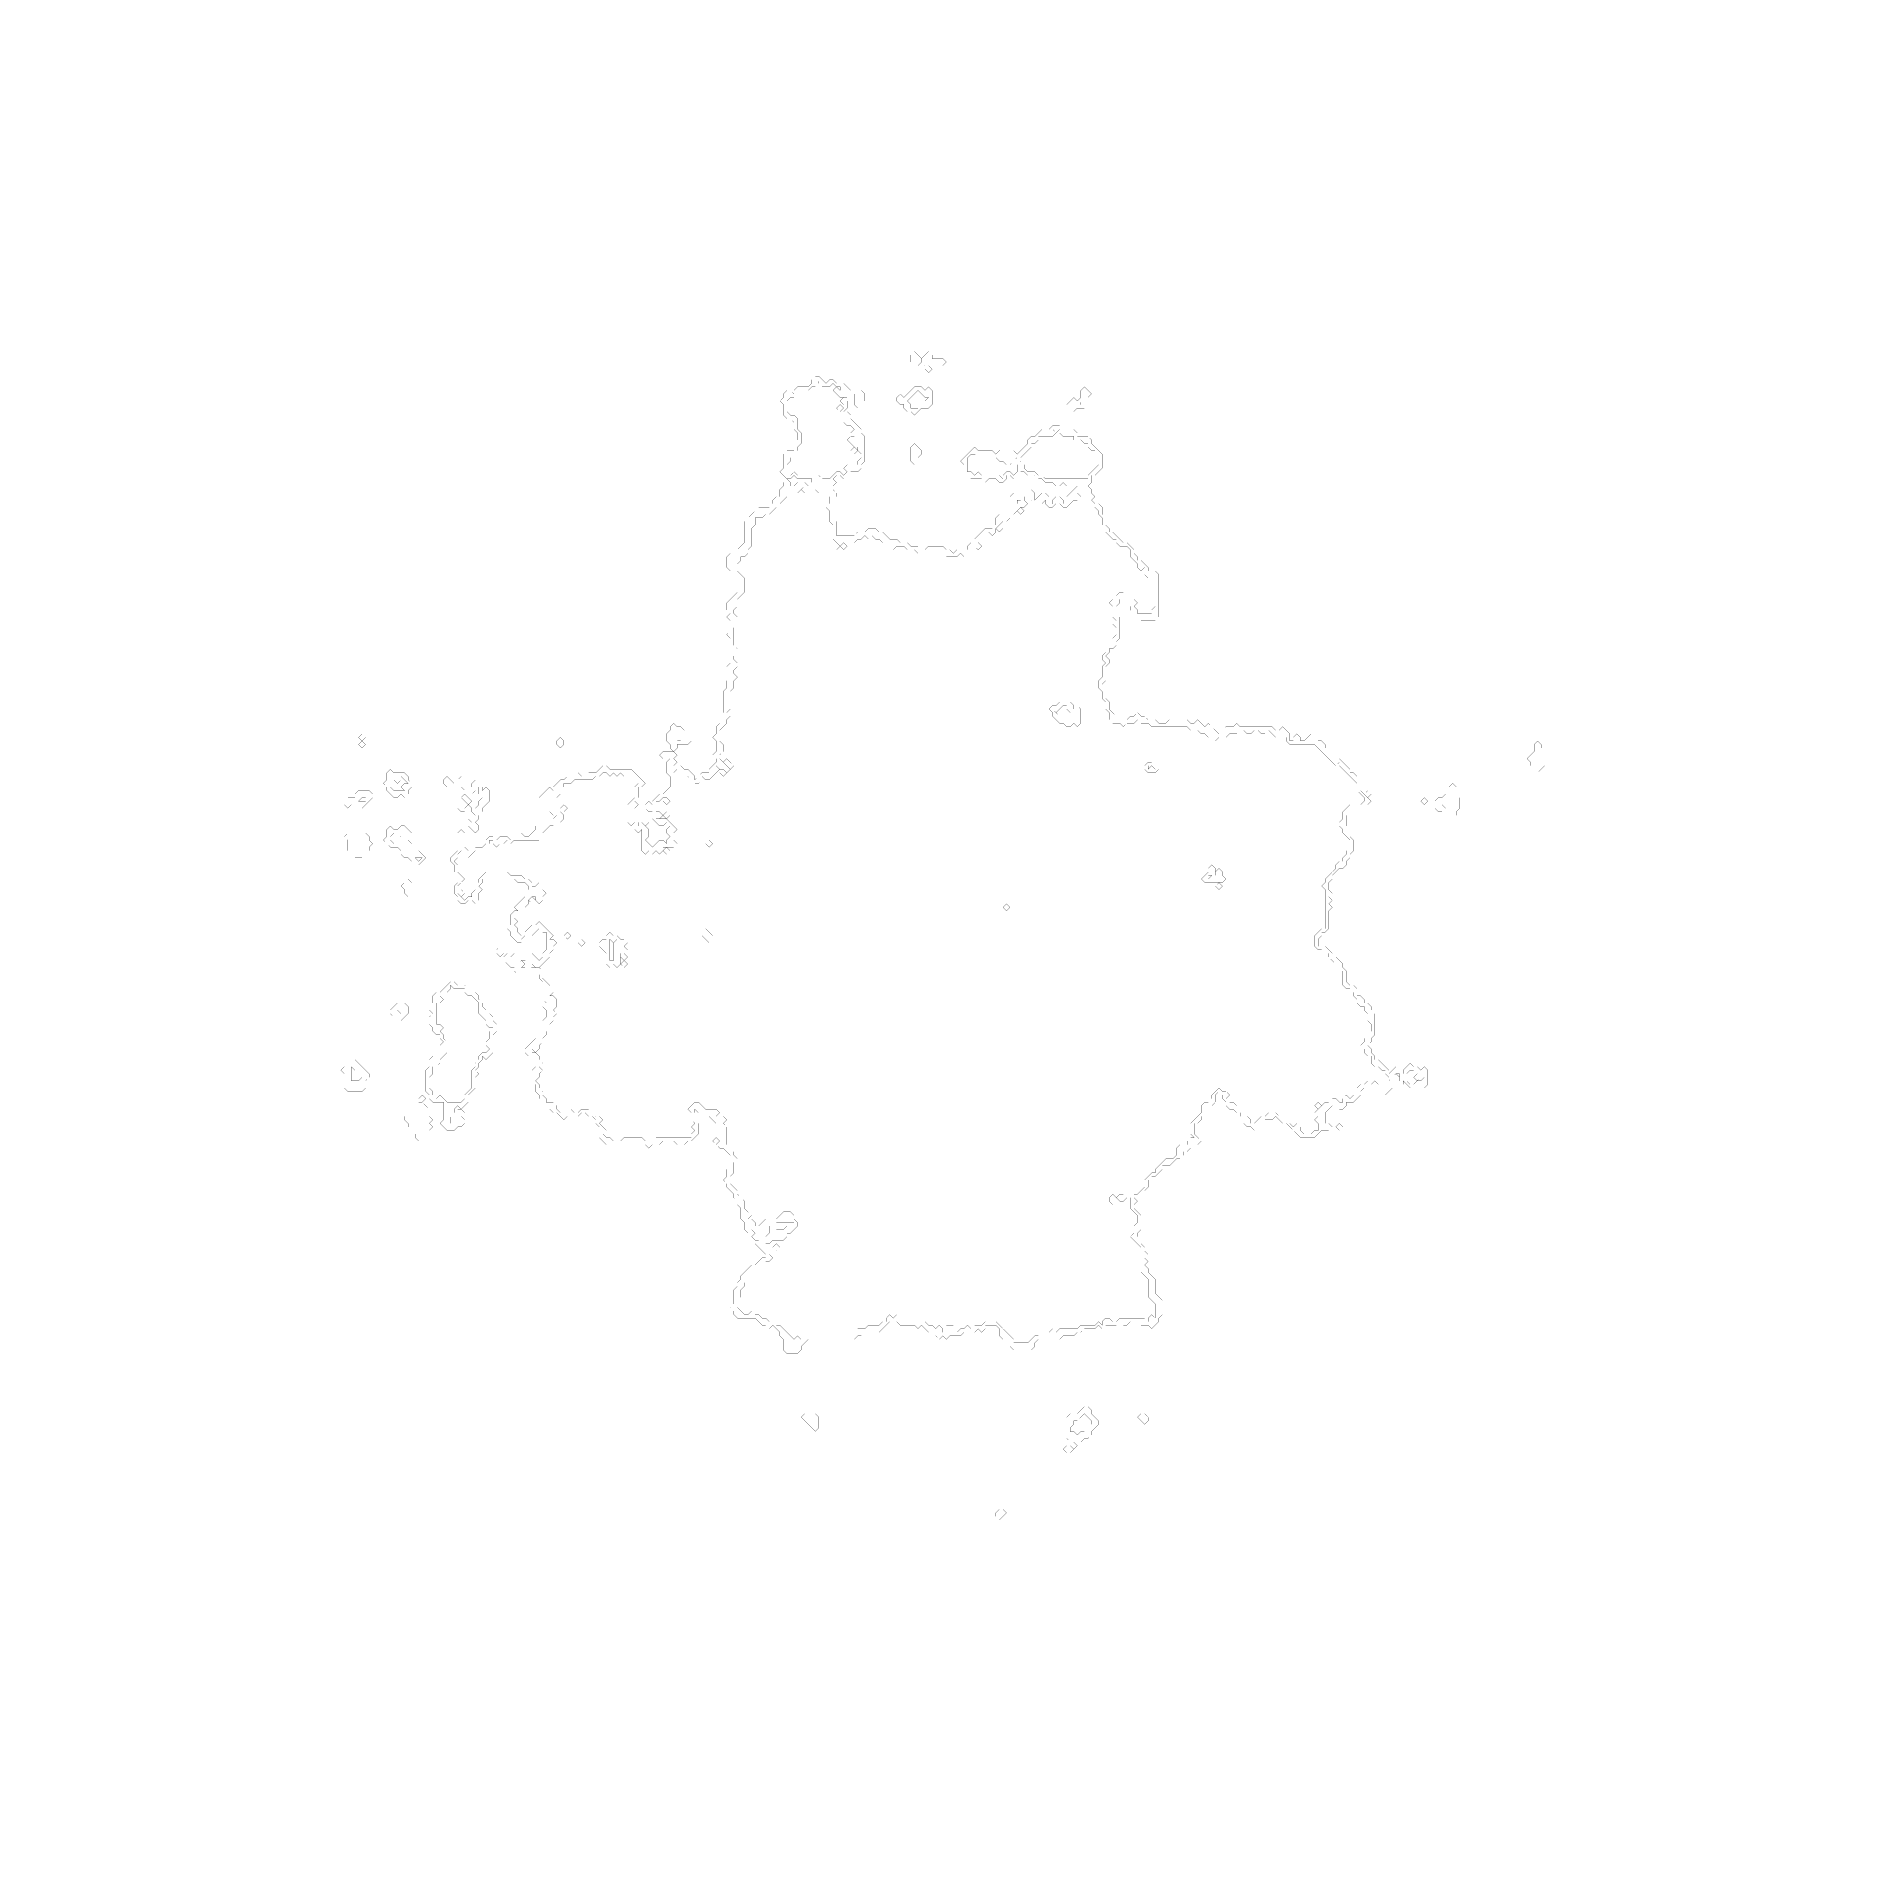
# Model space of a CAD drawing. Header units: metres. Extents: x 0 to 5045, y -5045 to 0.
import ezdxf

# ---------------------------------------------------------------- set-up
doc = ezdxf.new("R2010")
doc.units = ezdxf.units.M
doc.layers.add('conductor', color=1, linetype='Continuous')
doc.layers.add('substrate', color=5, linetype='Continuous')

msp = doc.modelspace()

# ---------------------------------------------------------------- linework, layer by layer
at = {"layer": 'conductor', "const_width": 0.5}
for points in [[(2181.9, -957.7), (2181.9, -967.6), (2172.1, -977.4), (2162.2, -977.4), (2152.3, -987.3), (2142.5, -987.3), (2132.6, -987.3), (2122.7, -997.2), (2112.8, -1007.1), (2103, -1007.1), (2093.1, -1016.9), (2093.1, -1026.8), (2093.1, -1036.7), (2093.1, -1046.5), (2103, -1056.4), (2112.8, -1056.4), (2122.7, -1066.3), (2122.7, -1076.2), (2122.7, -1086), (2122.7, -1095.9), (2132.6, -1105.8), (2132.6, -1115.7), (2132.6, -1125.5), (2132.6, -1135.4), (2122.7, -1145.3), (2122.7, -1155.1), (2112.8, -1165), (2103, -1174.9), (2103, -1184.8), (2093.1, -1194.6), (2093.1, -1204.5), (2093.1, -1214.4), (2093.1, -1224.3), (2103, -1224.3), (2112.8, -1214.4), (2122.7, -1224.3), (2132.6, -1224.3), (2142.5, -1224.3), (2152.3, -1224.3), (2162.2, -1224.3), (2172.1, -1224.3), (2181.9, -1224.3), (2191.8, -1234.1), (2201.7, -1234.1), (2211.6, -1234.1), (2221.4, -1224.3), (2231.3, -1214.4), (2241.2, -1214.4), (2251.1, -1224.3), (2260.9, -1214.4), (2251.1, -1204.5), (2260.9, -1194.6), (2270.8, -1194.6), (2280.7, -1194.6), (2290.5, -1194.6), (2290.5, -1184.8), (2300.4, -1174.9), (2300.4, -1165), (2290.5, -1155.1), (2290.5, -1145.3), (2280.7, -1145.3), (2270.8, -1135.4), (2260.9, -1125.5), (2270.8, -1115.7), (2280.7, -1115.7), (2270.8, -1105.8), (2280.7, -1095.9), (2270.8, -1086), (2260.9, -1086), (2251.1, -1076.2), (2251.1, -1066.3), (2251.1, -1056.4), (2241.2, -1046.5), (2251.1, -1036.7), (2251.1, -1026.8), (2241.2, -1016.9), (2251.1, -1007.1), (2260.9, -1007.1), (2251.1, -1007.1), (2241.2, -1007.1), (2231.3, -997.2), (2241.2, -987.3), (2241.2, -977.4), (2231.3, -977.4), (2221.4, -967.6), (2211.6, -977.4), (2201.7, -977.4), (2191.8, -977.4), (2181.9, -967.6)], [(2221.4, -987.3), (2231.3, -977.4), (2241.2, -987.3), (2231.3, -997.2)], [(2458.4, -987.3), (2448.5, -997.2), (2438.6, -1007.1), (2428.8, -1016.9), (2418.9, -1016.9), (2428.8, -1016.9), (2438.6, -1026.8), (2438.6, -1036.7), (2448.5, -1036.7), (2458.4, -1036.7), (2458.4, -1026.8), (2468.3, -1016.9), (2478.1, -1016.9), (2488, -1007.1), (2478.1, -1007.1), (2468.3, -997.2)], [(2231.3, -1036.7), (2241.2, -1026.8), (2251.1, -1036.7), (2241.2, -1046.5)], [(2892.8, -1026.8)], [(2912.5, -1016.9), (2912.5, -1026.8)], [(2833.6, -1095.9), (2843.4, -1105.8), (2833.6, -1115.7), (2823.7, -1115.7), (2813.8, -1115.7), (2803.9, -1115.7), (2794.1, -1115.7), (2794.1, -1125.5), (2784.2, -1135.4), (2774.3, -1135.4), (2774.3, -1145.3), (2764.5, -1155.1), (2754.6, -1165), (2744.7, -1174.9), (2734.8, -1174.9), (2725, -1184.8), (2715.1, -1194.6), (2705.2, -1194.6), (2695.3, -1184.8), (2685.5, -1184.8), (2675.6, -1174.9), (2665.7, -1174.9), (2655.8, -1174.9), (2646, -1174.9), (2636.1, -1174.9), (2626.2, -1174.9), (2616.4, -1165), (2606.5, -1165), (2596.6, -1174.9), (2596.6, -1184.8), (2596.6, -1194.6), (2596.6, -1204.5), (2596.6, -1214.4), (2606.5, -1214.4), (2616.4, -1224.3), (2626.2, -1214.4), (2636.1, -1224.3), (2646, -1224.3), (2655.8, -1224.3), (2665.7, -1214.4), (2675.6, -1224.3), (2685.5, -1224.3), (2695.3, -1234.1), (2695.3, -1224.3), (2705.2, -1214.4), (2715.1, -1214.4), (2725, -1224.3), (2734.8, -1214.4), (2734.8, -1204.5), (2734.8, -1194.6), (2744.7, -1184.8), (2754.6, -1194.6), (2754.6, -1204.5), (2764.5, -1214.4), (2774.3, -1214.4), (2784.2, -1214.4), (2794.1, -1224.3), (2803.9, -1224.3), (2813.8, -1234.1), (2823.7, -1234.1), (2833.6, -1234.1), (2843.4, -1234.1), (2853.3, -1234.1), (2863.2, -1234.1), (2873.1, -1234.1), (2882.9, -1234.1), (2892.8, -1234.1), (2902.7, -1234.1), (2912.5, -1234.1), (2922.4, -1234.1), (2932.3, -1234.1), (2932.3, -1224.3), (2942.2, -1214.4), (2952, -1204.5), (2961.9, -1194.6), (2952, -1184.8), (2952, -1174.9), (2952, -1165), (2952, -1155.1), (2942.2, -1155.1), (2932.3, -1145.3), (2932.3, -1135.4), (2922.4, -1135.4), (2912.5, -1125.5), (2902.7, -1135.4), (2892.8, -1125.5), (2892.8, -1115.7), (2882.9, -1115.7), (2873.1, -1115.7), (2863.2, -1115.7), (2853.3, -1105.8), (2853.3, -1095.9), (2843.4, -1105.8)], [(2270.8, -1155.1), (2280.7, -1145.3), (2290.5, -1155.1), (2280.7, -1165)], [(2142.5, -1253.9), (2132.6, -1263.8), (2122.7, -1273.6), (2112.8, -1273.6), (2103, -1273.6), (2093.1, -1273.6), (2093.1, -1283.5), (2083.2, -1293.4), (2073.3, -1303.2), (2063.5, -1303.2), (2063.5, -1313.1), (2053.6, -1323), (2043.7, -1332.9), (2033.8, -1332.9), (2024, -1342.7), (2014.1, -1342.7), (2004.2, -1342.7), (2004.2, -1352.6), (2004.2, -1362.5), (1994.4, -1372.4), (1994.4, -1382.2), (1994.4, -1392.1), (1994.4, -1402), (1994.4, -1411.8), (1994.4, -1421.7), (1984.5, -1431.6), (1984.5, -1441.5), (1974.6, -1451.3), (1964.7, -1451.3), (1964.7, -1461.2), (1954.9, -1471.1), (1945, -1461.2), (1954.9, -1471.1), (1954.9, -1481), (1954.9, -1490.8), (1964.7, -1500.7), (1974.6, -1510.6), (1974.6, -1520.4), (1974.6, -1530.3), (1974.6, -1540.2), (1974.6, -1550.1), (1964.7, -1559.9), (1954.9, -1569.8), (1954.9, -1579.7), (1954.9, -1589.6), (1945, -1599.4), (1945, -1609.3), (1954.9, -1619.2), (1954.9, -1629.1), (1954.9, -1638.9), (1945, -1648.8), (1945, -1658.7), (1945, -1668.5), (1945, -1678.4), (1945, -1688.3), (1945, -1698.2), (1954.9, -1708), (1954.9, -1717.9), (1945, -1727.8), (1945, -1737.7), (1954.9, -1747.5), (1954.9, -1757.4), (1945, -1767.3), (1945, -1777.1), (1954.9, -1787), (1945, -1796.9), (1945, -1806.8), (1945, -1816.6), (1935.1, -1826.5), (1935.1, -1836.4), (1935.1, -1846.3), (1935.1, -1856.1), (1935.1, -1866), (1935.1, -1875.9), (1925.2, -1885.8), (1935.1, -1895.6), (1925.2, -1905.5), (1925.2, -1915.4), (1915.4, -1925.2), (1905.5, -1935.1), (1905.5, -1945), (1905.5, -1954.9), (1905.5, -1964.7), (1915.4, -1974.6), (1915.4, -1984.5), (1915.4, -1994.4), (1905.5, -2004.2), (1905.5, -2014.1), (1915.4, -2024), (1925.2, -2033.8), (1915.4, -2043.7), (1905.5, -2043.7), (1895.6, -2033.8), (1905.5, -2043.7), (1895.6, -2053.6), (1885.8, -2063.5), (1875.9, -2073.3), (1866, -2073.3), (1856.1, -2063.5), (1856.1, -2073.3), (1846.3, -2083.2), (1836.4, -2083.2), (1826.5, -2073.3), (1816.6, -2063.5), (1806.8, -2063.5), (1796.9, -2063.5), (1787, -2063.5), (1777.1, -2053.6), (1787, -2043.7), (1777.1, -2053.6), (1777.1, -2063.5), (1777.1, -2073.3), (1777.1, -2083.2), (1777.1, -2093.1), (1777.1, -2103), (1767.3, -2112.8), (1757.4, -2122.7), (1747.5, -2122.7), (1737.7, -2132.6), (1727.8, -2132.6), (1727.8, -2142.5), (1727.8, -2152.3), (1727.8, -2162.2), (1737.7, -2162.2), (1747.5, -2172.1), (1737.7, -2181.9), (1727.8, -2181.9), (1737.7, -2181.9), (1747.5, -2181.9), (1757.4, -2181.9), (1767.3, -2191.8), (1777.1, -2201.7), (1787, -2211.6), (1777.1, -2221.4), (1777.1, -2231.3), (1777.1, -2241.2), (1787, -2251.1), (1777.1, -2260.9), (1767.3, -2260.9), (1757.4, -2260.9), (1747.5, -2260.9), (1747.5, -2270.8), (1737.7, -2280.7), (1727.8, -2270.8), (1717.9, -2280.7), (1708, -2270.8), (1698.2, -2280.7), (1688.3, -2270.8), (1688.3, -2260.9), (1688.3, -2251.1), (1688.3, -2241.2), (1688.3, -2231.3), (1688.3, -2221.4), (1688.3, -2211.6), (1678.4, -2221.4), (1668.5, -2211.6), (1668.5, -2201.7), (1668.5, -2191.8), (1658.7, -2201.7), (1648.8, -2191.8), (1648.8, -2181.9), (1648.8, -2172.1), (1648.8, -2162.2), (1648.8, -2152.3), (1648.8, -2142.5), (1658.7, -2132.6), (1668.5, -2122.7), (1668.5, -2112.8), (1668.5, -2103), (1668.5, -2093.1), (1678.4, -2083.2), (1668.5, -2073.3), (1668.5, -2063.5), (1658.7, -2063.5), (1648.8, -2063.5), (1638.9, -2063.5), (1629.1, -2053.6), (1619.2, -2063.5), (1609.3, -2053.6), (1599.4, -2063.5), (1589.6, -2053.6), (1579.7, -2053.6), (1569.8, -2063.5), (1559.9, -2063.5), (1550.1, -2073.3), (1540.2, -2073.3), (1530.3, -2073.3), (1520.4, -2073.3), (1510.6, -2073.3), (1500.7, -2073.3), (1490.8, -2083.2), (1481, -2083.2), (1471.1, -2083.2), (1471.1, -2093.1), (1461.2, -2103), (1461.2, -2112.8), (1451.3, -2122.7), (1461.2, -2132.6), (1461.2, -2142.5), (1461.2, -2152.3), (1461.2, -2162.2), (1471.1, -2172.1), (1471.1, -2181.9), (1461.2, -2191.8), (1451.3, -2191.8), (1441.5, -2201.7), (1431.6, -2201.7), (1421.7, -2211.6), (1411.8, -2221.4), (1411.8, -2231.3), (1402, -2241.2), (1392.1, -2241.2), (1382.2, -2241.2), (1372.4, -2241.2), (1362.5, -2241.2), (1352.6, -2241.2), (1342.7, -2241.2), (1332.9, -2241.2), (1323, -2251.1), (1313.1, -2241.2), (1303.2, -2251.1), (1293.4, -2251.1), (1283.5, -2260.9), (1273.6, -2251.1), (1273.6, -2241.2), (1263.8, -2241.2), (1263.8, -2251.1), (1253.9, -2260.9), (1244, -2270.8), (1234.1, -2270.8), (1224.3, -2270.8), (1214.4, -2280.7), (1204.5, -2290.5), (1194.6, -2280.7), (1194.6, -2270.8), (1184.8, -2270.8), (1174.9, -2280.7), (1174.9, -2290.5), (1165, -2300.4), (1174.9, -2310.3), (1174.9, -2320.2), (1174.9, -2330), (1184.8, -2339.9), (1194.6, -2349.8), (1184.8, -2359.7), (1174.9, -2369.5), (1174.9, -2379.4), (1174.9, -2389.3), (1184.8, -2399.2), (1194.6, -2409), (1204.5, -2399.2), (1214.4, -2399.2), (1214.4, -2389.3), (1224.3, -2379.4), (1224.3, -2369.5), (1234.1, -2359.7), (1234.1, -2349.8), (1244, -2339.9), (1253.9, -2330), (1263.8, -2330), (1273.6, -2330), (1283.5, -2330), (1293.4, -2330), (1303.2, -2330), (1313.1, -2330), (1323, -2339.9), (1332.9, -2339.9), (1342.7, -2339.9), (1352.6, -2339.9), (1362.5, -2349.8), (1372.4, -2349.8), (1382.2, -2359.7), (1382.2, -2369.5), (1392.1, -2369.5), (1402, -2359.7), (1411.8, -2369.5), (1411.8, -2379.4), (1421.7, -2389.3), (1411.8, -2399.2), (1411.8, -2409), (1402, -2418.9), (1392.1, -2409), (1392.1, -2399.2), (1382.2, -2399.2), (1372.4, -2409), (1372.4, -2418.9), (1362.5, -2428.8), (1352.6, -2428.8), (1352.6, -2438.6), (1352.6, -2448.5), (1342.7, -2458.4), (1332.9, -2458.4), (1342.7, -2468.3), (1332.9, -2478.1), (1342.7, -2488), (1342.7, -2497.9), (1352.6, -2507.8), (1352.6, -2517.6), (1362.5, -2507.8), (1362.5, -2497.9), (1372.4, -2488), (1382.2, -2478.1), (1392.1, -2478.1), (1402, -2468.3), (1411.8, -2478.1), (1421.7, -2488), (1431.6, -2497.9), (1441.5, -2507.8), (1431.6, -2517.6), (1441.5, -2517.6), (1451.3, -2527.5), (1441.5, -2537.4), (1441.5, -2547.2), (1431.6, -2557.1), (1431.6, -2567), (1421.7, -2576.9), (1411.8, -2586.7), (1402, -2596.6), (1392.1, -2596.6), (1382.2, -2586.7), (1372.4, -2586.7), (1362.5, -2576.9), (1352.6, -2576.9), (1342.7, -2586.7), (1352.6, -2596.6), (1362.5, -2596.6), (1372.4, -2586.7), (1382.2, -2596.6), (1392.1, -2596.6), (1402, -2596.6), (1411.8, -2606.5), (1421.7, -2616.4), (1411.8, -2626.2), (1421.7, -2636.1), (1431.6, -2646), (1441.5, -2655.8), (1441.5, -2665.7), (1431.6, -2675.6), (1441.5, -2675.6), (1451.3, -2685.5), (1451.3, -2695.3), (1451.3, -2705.2), (1441.5, -2715.1), (1431.6, -2715.1), (1441.5, -2715.1), (1451.3, -2725), (1441.5, -2734.8), (1441.5, -2744.7), (1431.6, -2754.6), (1431.6, -2764.5), (1421.7, -2774.3), (1421.7, -2784.2), (1411.8, -2794.1), (1411.8, -2803.9), (1402, -2813.8), (1402, -2823.7), (1392.1, -2833.6), (1382.2, -2823.7), (1382.2, -2833.6), (1392.1, -2833.6), (1402, -2843.4), (1402, -2853.3), (1411.8, -2863.2), (1402, -2873.1), (1411.8, -2882.9), (1402, -2892.8), (1402, -2902.7), (1392.1, -2912.5), (1402, -2922.4), (1402, -2932.3), (1411.8, -2942.2), (1411.8, -2952), (1421.7, -2961.9), (1421.7, -2971.8), (1431.6, -2971.8), (1441.5, -2971.8), (1451.3, -2981.7), (1451.3, -2991.5), (1461.2, -3001.4), (1471.1, -3001.4), (1481, -3001.4), (1490.8, -2991.5), (1500.7, -3001.4), (1510.6, -3001.4), (1520.4, -2991.5), (1530.3, -2991.5), (1540.2, -2991.5), (1550.1, -3001.4), (1559.9, -3011.3), (1569.8, -3011.3), (1579.7, -3021.2), (1569.8, -3031), (1579.7, -3040.9), (1589.6, -3050.8), (1579.7, -3060.6), (1589.6, -3070.5), (1599.4, -3070.5), (1609.3, -3080.4), (1619.2, -3070.5), (1629.1, -3080.4), (1638.9, -3070.5), (1648.8, -3070.5), (1658.7, -3070.5), (1668.5, -3070.5), (1678.4, -3070.5), (1688.3, -3070.5), (1698.2, -3080.4), (1708, -3080.4), (1717.9, -3080.4), (1727.8, -3070.5), (1737.7, -3070.5), (1747.5, -3070.5), (1757.4, -3070.5), (1767.3, -3070.5), (1777.1, -3070.5), (1787, -3070.5), (1796.9, -3070.5), (1806.8, -3070.5), (1816.6, -3070.5), (1826.5, -3070.5), (1826.5, -3060.6), (1836.4, -3050.8), (1826.5, -3040.9), (1836.4, -3031), (1826.5, -3021.2), (1826.5, -3011.3), (1826.5, -3001.4), (1816.6, -2991.5), (1826.5, -2981.7), (1836.4, -2971.8), (1846.3, -2971.8), (1856.1, -2981.7), (1866, -2991.5), (1875.9, -2991.5), (1885.8, -2991.5), (1895.6, -2991.5), (1905.5, -3001.4), (1895.6, -3011.3), (1905.5, -3011.3), (1915.4, -3011.3), (1925.2, -3021.2), (1915.4, -3031), (1925.2, -3040.9), (1925.2, -3050.8), (1925.2, -3060.6), (1925.2, -3070.5), (1925.2, -3080.4), (1925.2, -3090.3), (1935.1, -3100.1), (1945, -3110), (1945, -3119.9), (1954.9, -3129.8), (1945, -3139.6), (1945, -3149.5), (1945, -3159.4), (1945, -3169.2), (1935.1, -3179.1), (1935.1, -3189), (1935.1, -3198.9), (1945, -3208.7), (1954.9, -3218.6), (1954.9, -3228.5), (1964.7, -3238.4), (1974.6, -3248.2), (1974.6, -3258.1), (1974.6, -3268), (1984.5, -3277.9), (1994.4, -3287.7), (1984.5, -3297.6), (1994.4, -3297.6), (2004.2, -3307.5), (2004.2, -3317.3), (2014.1, -3317.3), (2024, -3307.5), (2033.8, -3297.6), (2043.7, -3297.6), (2053.6, -3297.6), (2063.5, -3297.6), (2073.3, -3287.7), (2083.2, -3277.9), (2093.1, -3277.9), (2103, -3277.9), (2112.8, -3287.7), (2112.8, -3297.6), (2122.7, -3307.5), (2122.7, -3317.3), (2112.8, -3327.2), (2103, -3337.1), (2093.1, -3337.1), (2093.1, -3347), (2083.2, -3356.8), (2073.3, -3356.8), (2063.5, -3356.8), (2053.6, -3356.8), (2043.7, -3366.7), (2033.8, -3366.7), (2043.7, -3366.7), (2053.6, -3376.6), (2063.5, -3386.5), (2053.6, -3396.3), (2043.7, -3396.3), (2053.6, -3406.2), (2043.7, -3416.1), (2033.8, -3416.1), (2024, -3425.9), (2014.1, -3435.8), (2004.2, -3445.7), (1994.4, -3455.6), (1984.5, -3455.6), (1984.5, -3465.4), (1974.6, -3475.3), (1974.6, -3485.2), (1964.7, -3495.1), (1964.7, -3504.9), (1964.7, -3514.8), (1954.9, -3524.7), (1954.9, -3534.6), (1954.9, -3544.4), (1964.7, -3554.3), (1974.6, -3564.2), (1984.5, -3564.2), (1994.4, -3554.3), (2004.2, -3564.2), (2014.1, -3564.2), (2024, -3574), (2033.8, -3574), (2043.7, -3583.9), (2053.6, -3583.9), (2063.5, -3593.8), (2073.3, -3593.8), (2083.2, -3603.7), (2093.1, -3613.5), (2103, -3623.4), (2112.8, -3633.3), (2122.7, -3623.4), (2132.6, -3633.3), (2142.5, -3623.4), (2152.3, -3613.5), (2162.2, -3613.5), (2172.1, -3613.5), (2181.9, -3613.5), (2191.8, -3613.5), (2201.7, -3613.5), (2211.6, -3613.5), (2221.4, -3613.5), (2231.3, -3613.5), (2241.2, -3613.5), (2251.1, -3613.5), (2260.9, -3613.5), (2270.8, -3613.5), (2280.7, -3613.5), (2290.5, -3603.7), (2300.4, -3603.7), (2310.3, -3603.7), (2320.2, -3593.8), (2330, -3593.8), (2339.9, -3593.8), (2349.8, -3593.8), (2359.7, -3583.9), (2369.5, -3583.9), (2369.5, -3574), (2379.4, -3564.2), (2389.3, -3574), (2399.2, -3564.2), (2409, -3574), (2418.9, -3583.9), (2428.8, -3583.9), (2438.6, -3583.9), (2448.5, -3583.9), (2458.4, -3583.9), (2468.3, -3583.9), (2478.1, -3583.9), (2488, -3593.8), (2497.9, -3593.8), (2507.8, -3603.7), (2517.6, -3593.8), (2527.5, -3603.7), (2527.5, -3613.5), (2527.5, -3603.7), (2537.4, -3593.8), (2547.2, -3593.8), (2557.1, -3593.8), (2567, -3603.7), (2567, -3613.5), (2576.9, -3603.7), (2586.7, -3603.7), (2596.6, -3593.8), (2606.5, -3603.7), (2616.4, -3593.8), (2626.2, -3593.8), (2636.1, -3593.8), (2646, -3583.9), (2655.8, -3583.9), (2665.7, -3583.9), (2675.6, -3583.9), (2685.5, -3593.8), (2695.3, -3603.7), (2705.2, -3613.5), (2715.1, -3623.4), (2725, -3633.3), (2725, -3643.2), (2734.8, -3643.2), (2744.7, -3643.2), (2754.6, -3643.2), (2764.5, -3643.2), (2774.3, -3633.3), (2784.2, -3623.4), (2794.1, -3623.4), (2803.9, -3613.5), (2813.8, -3613.5), (2823.7, -3613.5), (2833.6, -3603.7), (2843.4, -3613.5), (2853.3, -3603.7), (2863.2, -3603.7), (2873.1, -3603.7), (2882.9, -3603.7), (2892.8, -3603.7), (2902.7, -3603.7), (2912.5, -3593.8), (2922.4, -3593.8), (2932.3, -3593.8), (2942.2, -3593.8), (2952, -3593.8), (2961.9, -3583.9), (2971.8, -3593.8), (2971.8, -3583.9), (2981.7, -3574), (2991.5, -3574), (3001.4, -3583.9), (3011.3, -3583.9), (3021.2, -3574), (3031, -3574), (3040.9, -3574), (3050.8, -3574), (3060.6, -3574), (3070.5, -3574), (3080.4, -3574), (3090.3, -3574), (3100.1, -3583.9), (3100.1, -3574), (3110, -3564.2), (3119.9, -3574), (3119.9, -3564.2), (3119.9, -3554.3), (3119.9, -3544.4), (3119.9, -3534.6), (3110, -3524.7), (3100.1, -3514.8), (3100.1, -3504.9), (3100.1, -3495.1), (3100.1, -3485.2), (3100.1, -3475.3), (3100.1, -3465.4), (3090.3, -3455.6), (3080.4, -3445.7), (3080.4, -3435.8), (3070.5, -3425.9), (3080.4, -3416.1), (3080.4, -3406.2), (3080.4, -3396.3), (3080.4, -3386.5), (3080.4, -3376.6), (3070.5, -3366.7), (3060.6, -3356.8), (3050.8, -3347), (3060.6, -3337.1), (3060.6, -3327.2), (3060.6, -3317.3), (3070.5, -3307.5), (3070.5, -3297.6), (3070.5, -3287.7), (3060.6, -3277.9), (3050.8, -3268), (3050.8, -3258.1), (3050.8, -3248.2), (3050.8, -3238.4), (3060.6, -3228.5), (3070.5, -3228.5), (3080.4, -3218.6), (3090.3, -3208.7), (3090.3, -3198.9), (3090.3, -3189), (3100.1, -3179.1), (3110, -3169.2), (3119.9, -3169.2), (3119.9, -3159.4), (3129.8, -3149.5), (3139.6, -3139.6), (3149.5, -3129.8), (3159.4, -3129.8), (3169.2, -3129.8), (3179.1, -3119.9), (3179.1, -3110), (3179.1, -3100.1), (3189, -3090.3), (3198.9, -3090.3), (3208.7, -3090.3), (3208.7, -3080.4), (3218.6, -3070.5), (3228.5, -3070.5), (3218.6, -3060.6), (3218.6, -3050.8), (3218.6, -3040.9), (3218.6, -3031), (3228.5, -3021.2), (3238.4, -3011.3), (3248.2, -3001.4), (3248.2, -2991.5), (3248.2, -2981.7), (3258.1, -2971.8), (3268, -2971.8), (3277.9, -2961.9), (3277.9, -2952), (3287.7, -2942.2), (3297.6, -2932.3), (3307.5, -2942.2), (3317.3, -2942.2), (3327.2, -2952), (3317.3, -2961.9), (3327.2, -2971.8), (3337.1, -2971.8), (3347, -2981.7), (3347, -2991.5), (3356.8, -3001.4), (3356.8, -3011.3), (3366.7, -3011.3), (3376.6, -3011.3), (3386.5, -3021.2), (3386.5, -3031), (3396.3, -3040.9), (3396.3, -3031), (3406.2, -3021.2), (3416.1, -3011.3), (3425.9, -3011.3), (3435.8, -3001.4), (3445.7, -3001.4), (3455.6, -3001.4), (3465.4, -3011.3), (3475.3, -3011.3), (3485.2, -3011.3), (3495.1, -3011.3), (3504.9, -3021.2), (3495.1, -3031), (3504.9, -3040.9), (3514.8, -3031), (3524.7, -3040.9), (3524.7, -3050.8), (3534.6, -3060.6), (3544.4, -3060.6), (3554.3, -3060.6), (3564.2, -3050.8), (3574, -3050.8), (3574, -3040.9), (3574, -3031), (3564.2, -3021.2), (3574, -3011.3), (3564.2, -3001.4), (3574, -2991.5), (3583.9, -2981.7), (3593.8, -2971.8), (3603.7, -2971.8), (3613.5, -2961.9), (3623.4, -2961.9), (3633.3, -2971.8), (3643.2, -2971.8), (3643.2, -2961.9), (3653, -2952), (3662.9, -2961.9), (3672.8, -2952), (3682.6, -2952), (3682.6, -2942.2), (3682.6, -2932.3), (3692.5, -2922.4), (3702.4, -2922.4), (3712.3, -2912.5), (3722.1, -2922.4), (3732, -2912.5), (3741.9, -2922.4), (3741.9, -2932.3), (3751.8, -2932.3), (3761.6, -2932.3), (3771.5, -2932.3), (3771.5, -2922.4), (3771.5, -2912.5), (3781.4, -2902.7), (3791.2, -2892.8), (3801.1, -2902.7), (3801.1, -2912.5), (3801.1, -2902.7), (3801.1, -2892.8), (3791.2, -2892.8), (3781.4, -2902.7), (3771.5, -2902.7), (3761.6, -2892.8), (3761.6, -2882.9), (3751.8, -2882.9), (3741.9, -2873.1), (3732, -2873.1), (3722.1, -2863.2), (3722.1, -2853.3), (3722.1, -2843.4), (3712.3, -2843.4), (3702.4, -2833.6), (3702.4, -2823.7), (3692.5, -2813.8), (3702.4, -2803.9), (3702.4, -2794.1), (3712.3, -2784.2), (3722.1, -2774.3), (3722.1, -2764.5), (3722.1, -2754.6), (3712.3, -2744.7), (3712.3, -2734.8), (3712.3, -2725), (3702.4, -2715.1), (3702.4, -2705.2), (3692.5, -2705.2), (3682.6, -2695.3), (3682.6, -2685.5), (3672.8, -2675.6), (3672.8, -2665.7), (3662.9, -2655.8), (3653, -2655.8), (3643.2, -2646), (3643.2, -2636.1), (3643.2, -2626.2), (3643.2, -2616.4), (3643.2, -2606.5), (3633.3, -2596.6), (3633.3, -2586.7), (3623.4, -2586.7), (3613.5, -2576.9), (3603.7, -2567), (3603.7, -2557.1), (3593.8, -2557.1), (3583.9, -2547.2), (3574, -2547.2), (3564.2, -2537.4), (3564.2, -2527.5), (3564.2, -2517.6), (3564.2, -2507.8), (3574, -2497.9), (3583.9, -2488), (3593.8, -2488), (3593.8, -2478.1), (3593.8, -2468.3), (3593.8, -2458.4), (3593.8, -2448.5), (3593.8, -2438.6), (3593.8, -2428.8), (3593.8, -2418.9), (3593.8, -2409), (3593.8, -2399.2), (3593.8, -2389.3), (3593.8, -2379.4), (3583.9, -2369.5), (3593.8, -2359.7), (3593.8, -2349.8), (3603.7, -2339.9), (3613.5, -2330), (3623.4, -2320.2), (3623.4, -2310.3), (3633.3, -2300.4), (3643.2, -2300.4), (3643.2, -2290.5), (3653, -2280.7), (3653, -2270.8), (3662.9, -2260.9), (3662.9, -2251.1), (3662.9, -2241.2), (3653, -2231.3), (3643.2, -2221.4), (3643.2, -2211.6), (3633.3, -2201.7), (3633.3, -2191.8), (3643.2, -2181.9), (3643.2, -2172.1), (3643.2, -2162.2), (3653, -2152.3), (3662.9, -2142.5), (3672.8, -2142.5), (3682.6, -2142.5), (3692.5, -2142.5), (3702.4, -2132.6), (3702.4, -2122.7), (3692.5, -2112.8), (3682.6, -2103), (3682.6, -2093.1), (3682.6, -2083.2), (3672.8, -2073.3), (3662.9, -2063.5), (3653, -2053.6), (3643.2, -2043.7), (3633.3, -2033.8), (3633.3, -2024), (3623.4, -2033.8), (3613.5, -2024), (3603.7, -2014.1), (3593.8, -2004.2), (3583.9, -1994.4), (3574, -1984.5), (3564.2, -1974.6), (3554.3, -1974.6), (3544.4, -1974.6), (3534.6, -1974.6), (3524.7, -1974.6), (3514.8, -1974.6), (3504.9, -1974.6), (3495.1, -1974.6), (3485.2, -1964.7), (3485.2, -1954.9), (3475.3, -1954.9), (3465.4, -1954.9), (3455.6, -1954.9), (3445.7, -1945), (3435.8, -1935.1), (3425.9, -1945), (3416.1, -1945), (3406.2, -1935.1), (3396.3, -1935.1), (3386.5, -1945), (3376.6, -1945), (3366.7, -1935.1), (3356.8, -1935.1), (3347, -1945), (3337.1, -1945), (3327.2, -1945), (3317.3, -1954.9), (3307.5, -1954.9), (3297.6, -1954.9), (3287.7, -1964.7), (3277.9, -1954.9), (3268, -1954.9), (3258.1, -1945), (3248.2, -1945), (3238.4, -1935.1), (3228.5, -1935.1), (3218.6, -1935.1), (3208.7, -1925.2), (3198.9, -1925.2), (3189, -1925.2), (3179.1, -1925.2), (3169.2, -1925.2), (3159.4, -1925.2), (3149.5, -1925.2), (3139.6, -1925.2), (3129.8, -1925.2), (3119.9, -1925.2), (3110, -1925.2), (3100.1, -1915.4), (3090.3, -1915.4), (3080.4, -1915.4), (3070.5, -1905.5), (3060.6, -1915.4), (3050.8, -1915.4), (3040.9, -1915.4), (3031, -1925.2), (3021.2, -1915.4), (3011.3, -1915.4), (3001.4, -1915.4), (2991.5, -1905.5), (2991.5, -1895.6), (2991.5, -1885.8), (2981.7, -1875.9), (2981.7, -1866), (2981.7, -1856.1), (2971.8, -1846.3), (2971.8, -1836.4), (2971.8, -1826.5), (2961.9, -1816.6), (2961.9, -1806.8), (2961.9, -1796.9), (2971.8, -1787), (2971.8, -1777.1), (2971.8, -1767.3), (2971.8, -1757.4), (2981.7, -1747.5), (2971.8, -1737.7), (2971.8, -1727.8), (2981.7, -1717.9), (2981.7, -1708), (2991.5, -1698.2), (3001.4, -1688.3), (3001.4, -1678.4), (3011.3, -1668.5), (3011.3, -1658.7), (3011.3, -1648.8), (3001.4, -1638.9), (3011.3, -1629.1), (3001.4, -1619.2), (3001.4, -1609.3), (3001.4, -1599.4), (3001.4, -1589.6), (2991.5, -1579.7), (3001.4, -1569.8), (3011.3, -1569.8), (3011.3, -1559.9), (3021.2, -1550.1), (3031, -1550.1), (3040.9, -1559.9), (3050.8, -1569.8), (3060.6, -1569.8), (3070.5, -1579.7), (3060.6, -1589.6), (3070.5, -1599.4), (3070.5, -1609.3), (3080.4, -1609.3), (3090.3, -1609.3), (3100.1, -1609.3), (3110, -1609.3), (3110, -1599.4), (3119.9, -1589.6), (3110, -1579.7), (3110, -1569.8), (3110, -1559.9), (3110, -1550.1), (3110, -1540.2), (3110, -1530.3), (3110, -1520.4), (3110, -1510.6), (3100.1, -1510.6), (3090.3, -1500.7), (3090.3, -1490.8), (3090.3, -1481), (3080.4, -1490.8), (3070.5, -1481), (3070.5, -1471.1), (3060.6, -1461.2), (3050.8, -1451.3), (3050.8, -1441.5), (3050.8, -1431.6), (3040.9, -1421.7), (3031, -1421.7), (3021.2, -1421.7), (3011.3, -1411.8), (3011.3, -1402), (3001.4, -1402), (2991.5, -1392.1), (2981.7, -1382.2), (2981.7, -1372.4), (2971.8, -1362.5), (2971.8, -1352.6), (2971.8, -1342.7), (2961.9, -1332.9), (2961.9, -1323), (2952, -1313.1), (2942.2, -1303.2), (2932.3, -1293.4), (2932.3, -1283.5), (2932.3, -1273.6), (2932.3, -1263.8), (2922.4, -1273.6), (2912.5, -1273.6), (2902.7, -1273.6), (2912.5, -1283.5), (2902.7, -1293.4), (2892.8, -1293.4), (2882.9, -1303.2), (2873.1, -1313.1), (2863.2, -1313.1), (2853.3, -1303.2), (2843.4, -1303.2), (2833.6, -1313.1), (2823.7, -1313.1), (2813.8, -1303.2), (2813.8, -1293.4), (2803.9, -1303.2), (2794.1, -1303.2), (2784.2, -1303.2), (2774.3, -1293.4), (2764.5, -1283.5), (2754.6, -1283.5), (2754.6, -1293.4), (2764.5, -1303.2), (2754.6, -1313.1), (2744.7, -1313.1), (2734.8, -1323), (2725, -1332.9), (2715.1, -1332.9), (2715.1, -1342.7), (2705.2, -1352.6), (2695.3, -1352.6), (2685.5, -1362.5), (2675.6, -1372.4), (2675.6, -1382.2), (2665.7, -1392.1), (2655.8, -1382.2), (2646, -1392.1), (2636.1, -1402), (2626.2, -1411.8), (2616.4, -1421.7), (2606.5, -1431.6), (2596.6, -1441.5), (2586.7, -1451.3), (2576.9, -1441.5), (2567, -1451.3), (2557.1, -1451.3), (2547.2, -1451.3), (2537.4, -1451.3), (2527.5, -1441.5), (2517.6, -1441.5), (2507.8, -1441.5), (2497.9, -1441.5), (2488, -1441.5), (2478.1, -1441.5), (2468.3, -1441.5), (2458.4, -1441.5), (2448.5, -1431.6), (2438.6, -1431.6), (2428.8, -1431.6), (2418.9, -1421.7), (2409, -1421.7), (2399.2, -1421.7), (2389.3, -1431.6), (2379.4, -1421.7), (2379.4, -1411.8), (2369.5, -1411.8), (2359.7, -1411.8), (2349.8, -1402), (2339.9, -1402), (2330, -1392.1), (2320.2, -1402), (2310.3, -1392.1), (2300.4, -1402), (2290.5, -1402), (2280.7, -1411.8), (2270.8, -1411.8), (2260.9, -1411.8), (2251.1, -1411.8), (2241.2, -1421.7), (2231.3, -1411.8), (2221.4, -1402), (2221.4, -1392.1), (2221.4, -1382.2), (2221.4, -1372.4), (2221.4, -1362.5), (2211.6, -1352.6), (2211.6, -1342.7), (2211.6, -1332.9), (2211.6, -1323), (2201.7, -1313.1), (2211.6, -1303.2), (2211.6, -1293.4), (2211.6, -1283.5), (2201.7, -1273.6), (2191.8, -1273.6), (2181.9, -1273.6), (2172.1, -1263.8), (2181.9, -1253.9), (2191.8, -1253.9), (2201.7, -1253.9), (2211.6, -1253.9), (2201.7, -1253.9), (2191.8, -1253.9), (2181.9, -1253.9), (2172.1, -1253.9), (2172.1, -1263.8), (2162.2, -1273.6), (2152.3, -1273.6), (2142.5, -1273.6), (2132.6, -1263.8)], [(2675.6, -1372.4), (2685.5, -1362.5), (2695.3, -1372.4), (2685.5, -1382.2)], [(2734.8, -1323), (2744.7, -1313.1), (2754.6, -1323), (2744.7, -1332.9)], [(2221.4, -1421.7), (2231.3, -1411.8), (2241.2, -1421.7), (2231.3, -1431.6)], [(2241.2, -1421.7), (2251.1, -1411.8), (2260.9, -1421.7), (2251.1, -1431.6)], [(2616.4, -1421.7), (2626.2, -1411.8), (2636.1, -1421.7), (2626.2, -1431.6)], [(2843.4, -1866), (2853.3, -1856.1), (2863.2, -1856.1), (2873.1, -1856.1), (2882.9, -1856.1), (2892.8, -1866), (2892.8, -1875.9), (2902.7, -1866), (2912.5, -1875.9), (2912.5, -1885.8), (2912.5, -1895.6), (2912.5, -1905.5), (2912.5, -1915.4), (2902.7, -1925.2), (2892.8, -1915.4), (2882.9, -1925.2), (2873.1, -1925.2), (2863.2, -1915.4), (2853.3, -1915.4), (2843.4, -1905.5), (2833.6, -1895.6), (2833.6, -1885.8), (2823.7, -1875.9), (2833.6, -1866)], [(1787, -1964.7), (1796.9, -1964.7)], [(1915.4, -2024), (1925.2, -2014.1), (1935.1, -2024), (1925.2, -2033.8)], [(4186.2, -2014.1)], [(1016.9, -2063.5), (1016.9, -2073.3), (1007.1, -2083.2), (997.2, -2073.3), (987.3, -2083.2), (987.3, -2093.1), (997.2, -2103), (1007.1, -2103), (1016.9, -2103), (1026.8, -2103), (1016.9, -2093.1), (1026.8, -2083.2), (1036.7, -2083.2), (1026.8, -2073.3)], [(1905.5, -2053.6), (1915.4, -2043.7), (1925.2, -2053.6), (1915.4, -2063.5)], [(1915.4, -2043.7), (1925.2, -2033.8), (1935.1, -2043.7), (1925.2, -2053.6)], [(1925.2, -2033.8), (1935.1, -2024), (1945, -2033.8), (1935.1, -2043.7)], [(3090.3, -2033.8), (3100.1, -2024), (3110, -2024), (3119.9, -2033.8), (3129.8, -2043.7), (3119.9, -2053.6), (3110, -2053.6), (3100.1, -2053.6), (3090.3, -2043.7)], [(1155.1, -2083.2)], [(1194.6, -2083.2), (1184.8, -2093.1), (1194.6, -2103), (1194.6, -2112.8), (1184.8, -2122.7), (1194.6, -2132.6), (1194.6, -2142.5), (1194.6, -2152.3), (1204.5, -2142.5), (1214.4, -2152.3), (1214.4, -2162.2), (1224.3, -2172.1), (1224.3, -2162.2), (1224.3, -2152.3), (1234.1, -2142.5), (1234.1, -2132.6), (1244, -2122.7), (1234.1, -2112.8), (1234.1, -2103), (1234.1, -2093.1), (1224.3, -2093.1), (1224.3, -2103), (1214.4, -2112.8), (1204.5, -2122.7), (1194.6, -2112.8), (1194.6, -2103), (1194.6, -2093.1)], [(908.3, -2122.7), (898.4, -2132.6), (908.3, -2132.6), (918.2, -2132.6), (918.2, -2122.7)], [(1194.6, -2132.6), (1204.5, -2122.7), (1214.4, -2132.6), (1204.5, -2142.5)], [(1461.2, -2152.3), (1471.1, -2142.5), (1481, -2152.3), (1471.1, -2162.2)], [(1747.5, -2132.6), (1757.4, -2122.7), (1767.3, -2132.6), (1757.4, -2142.5)], [(1747.5, -2172.1), (1757.4, -2162.2), (1767.3, -2172.1), (1757.4, -2181.9)], [(3939.3, -2122.7), (3949.2, -2132.6)], [(1224.3, -2201.7), (1224.3, -2211.6)], [(918.2, -2241.2)], [(997.2, -2221.4), (987.3, -2231.3), (987.3, -2241.2), (997.2, -2251.1), (997.2, -2241.2), (997.2, -2231.3), (1007.1, -2221.4), (1016.9, -2231.3), (1016.9, -2241.2), (1016.9, -2251.1), (1016.9, -2260.9), (1016.9, -2251.1), (1016.9, -2241.2), (1016.9, -2231.3), (1007.1, -2221.4)], [(1747.5, -2270.8), (1757.4, -2260.9), (1767.3, -2270.8), (1757.4, -2280.7)], [(1866, -2251.1), (1875.9, -2241.2), (1885.8, -2251.1), (1875.9, -2260.9)], [(1056.4, -2290.5), (1066.3, -2300.4), (1076.2, -2290.5), (1066.3, -2290.5)], [(3268, -2320.2), (3277.9, -2310.3), (3287.7, -2320.2), (3287.7, -2330), (3287.7, -2339.9), (3287.7, -2330), (3297.6, -2320.2), (3307.5, -2330), (3307.5, -2339.9), (3317.3, -2349.8), (3307.5, -2359.7), (3297.6, -2359.7), (3287.7, -2359.7), (3277.9, -2359.7), (3268, -2359.7), (3258.1, -2359.7), (3248.2, -2349.8), (3258.1, -2339.9), (3268, -2330)], [(3287.7, -2369.5), (3297.6, -2359.7), (3307.5, -2369.5), (3297.6, -2379.4)], [(1174.9, -2389.3), (1184.8, -2379.4), (1194.6, -2389.3), (1184.8, -2399.2)], [(1372.4, -2409), (1382.2, -2399.2), (1392.1, -2409), (1382.2, -2418.9)], [(2695.3, -2428.8), (2705.2, -2418.9), (2715.1, -2428.8), (2705.2, -2438.6)], [(1471.1, -2507.8), (1481, -2497.9), (1490.8, -2507.8), (1481, -2517.6)], [(1510.6, -2527.5), (1520.4, -2517.6), (1530.3, -2527.5), (1520.4, -2537.4)], [(1589.6, -2507.8), (1599.4, -2497.9), (1609.3, -2507.8), (1619.2, -2507.8), (1629.1, -2517.6), (1638.9, -2517.6), (1648.8, -2527.5), (1638.9, -2537.4), (1629.1, -2537.4), (1638.9, -2537.4), (1648.8, -2547.2), (1638.9, -2557.1), (1629.1, -2557.1), (1629.1, -2567), (1629.1, -2576.9), (1629.1, -2586.7), (1619.2, -2596.6), (1609.3, -2586.7), (1599.4, -2596.6), (1589.6, -2586.7), (1589.6, -2576.9), (1589.6, -2567), (1589.6, -2557.1), (1579.7, -2547.2), (1569.8, -2537.4), (1569.8, -2527.5), (1579.7, -2517.6), (1589.6, -2517.6)], [(1856.1, -2497.9), (1866, -2488), (1875.9, -2497.9), (1885.8, -2507.8), (1885.8, -2517.6), (1875.9, -2527.5), (1866, -2517.6), (1856.1, -2507.8)], [(1629.1, -2567), (1638.9, -2557.1), (1648.8, -2567), (1638.9, -2576.9)], [(1342.7, -2586.7), (1352.6, -2576.9), (1362.5, -2586.7), (1352.6, -2596.6)], [(1629.1, -2586.7), (1638.9, -2576.9), (1648.8, -2586.7), (1638.9, -2596.6)], [(1155.1, -2646), (1155.1, -2655.8), (1145.3, -2665.7), (1135.4, -2665.7), (1125.5, -2675.6), (1135.4, -2685.5), (1125.5, -2695.3), (1115.7, -2695.3), (1115.7, -2705.2), (1115.7, -2715.1), (1115.7, -2725), (1115.7, -2734.8), (1115.7, -2744.7), (1115.7, -2754.6), (1125.5, -2754.6), (1135.4, -2764.5), (1125.5, -2774.3), (1135.4, -2784.2), (1135.4, -2794.1), (1145.3, -2803.9), (1145.3, -2813.8), (1145.3, -2823.7), (1145.3, -2833.6), (1135.4, -2843.4), (1125.5, -2853.3), (1125.5, -2863.2), (1115.7, -2873.1), (1105.8, -2873.1), (1105.8, -2882.9), (1105.8, -2892.8), (1095.9, -2902.7), (1095.9, -2912.5), (1095.9, -2922.4), (1095.9, -2932.3), (1105.8, -2942.2), (1105.8, -2952), (1115.7, -2961.9), (1125.5, -2952), (1135.4, -2961.9), (1145.3, -2971.8), (1155.1, -2971.8), (1165, -2971.8), (1174.9, -2971.8), (1184.8, -2971.8), (1194.6, -2961.9), (1194.6, -2952), (1204.5, -2942.2), (1214.4, -2932.3), (1214.4, -2922.4), (1214.4, -2912.5), (1214.4, -2902.7), (1214.4, -2892.8), (1214.4, -2882.9), (1224.3, -2873.1), (1224.3, -2863.2), (1234.1, -2853.3), (1234.1, -2843.4), (1244, -2833.6), (1253.9, -2833.6), (1263.8, -2823.7), (1253.9, -2813.8), (1253.9, -2803.9), (1263.8, -2794.1), (1263.8, -2784.2), (1263.8, -2774.3), (1273.6, -2764.5), (1263.8, -2764.5), (1253.9, -2754.6), (1253.9, -2744.7), (1244, -2734.8), (1234.1, -2725), (1234.1, -2715.1), (1234.1, -2705.2), (1234.1, -2695.3), (1224.3, -2685.5), (1214.4, -2675.6), (1204.5, -2675.6), (1194.6, -2665.7), (1194.6, -2655.8), (1184.8, -2655.8), (1174.9, -2655.8), (1165, -2655.8)], [(1007.1, -2715.1), (1016.9, -2725), (1016.9, -2715.1)], [(878.7, -2873.1), (878.7, -2882.9), (878.7, -2892.8), (878.7, -2902.7), (878.7, -2912.5), (888.6, -2912.5), (898.4, -2912.5), (908.3, -2902.7), (898.4, -2902.7), (888.6, -2892.8), (888.6, -2882.9)], [(3830.7, -2882.9), (3820.9, -2892.8), (3820.9, -2902.7), (3820.9, -2912.5), (3830.7, -2922.4), (3840.6, -2922.4), (3850.5, -2912.5), (3860.4, -2912.5), (3870.2, -2902.7), (3860.4, -2902.7), (3850.5, -2892.8), (3840.6, -2882.9)], [(3840.6, -2902.7), (3850.5, -2892.8), (3860.4, -2902.7), (3850.5, -2912.5)], [(3564.2, -2981.7), (3574, -2971.8), (3583.9, -2981.7), (3574, -2991.5)], [(1066.3, -3011.3), (1076.2, -3011.3)], [(1076.2, -2991.5)], [(1155.1, -2991.5)], [(1155.1, -3011.3), (1155.1, -3021.2), (1155.1, -3031), (1155.1, -3021.2)], [(1066.3, -3031), (1076.2, -3031), (1086, -3031), (1076.2, -3031)], [(2991.5, -3238.4), (3001.4, -3228.5), (3011.3, -3238.4), (3011.3, -3248.2), (3001.4, -3258.1), (2991.5, -3248.2)], [(3011.3, -3238.4), (3021.2, -3228.5), (3031, -3228.5), (3040.9, -3238.4), (3031, -3248.2), (3021.2, -3248.2)], [(2024, -3347)], [(2053.6, -3376.6), (2063.5, -3366.7), (2073.3, -3376.6), (2063.5, -3386.5)], [(2172.1, -3870.2)], [(2922.4, -3840.6), (2912.5, -3850.5), (2902.7, -3860.4), (2892.8, -3860.4), (2892.8, -3870.2), (2882.9, -3880.1), (2882.9, -3890), (2892.8, -3890), (2902.7, -3899.9), (2912.5, -3890), (2922.4, -3890), (2932.3, -3880.1), (2942.2, -3870.2), (2942.2, -3860.4), (2932.3, -3850.5)]]:
    msp.add_lwpolyline(points, close=True, dxfattribs=at)
at = {"layer": 'substrate', "const_width": 0.5}
for points in [[(0, 0), (0, -9.9), (0, -19.7), (0, -29.6), (0, -39.5), (0, -49.4), (0, -59.2), (0, -69.1), (0, -79), (0, -88.9), (0, -98.7), (0, -108.6), (0, -118.5), (0, -128.3), (0, -138.2), (0, -148.1), (0, -158), (0, -167.8), (0, -177.7), (0, -187.6), (0, -197.5), (0, -207.3), (0, -217.2), (0, -227.1), (0, -237), (0, -246.8), (0, -256.7), (0, -266.6), (0, -276.4), (0, -286.3), (0, -296.2), (0, -306.1), (0, -315.9), (0, -325.8), (0, -335.7), (0, -345.6), (0, -355.4), (0, -365.3), (0, -375.2), (0, -385), (0, -394.9), (0, -404.8), (0, -414.7), (0, -424.5), (0, -434.4), (0, -444.3), (0, -454.2), (0, -464), (0, -473.9), (0, -483.8), (0, -493.7), (0, -503.5), (0, -513.4), (0, -523.3), (0, -533.1), (0, -543), (0, -552.9), (0, -562.8), (0, -572.6), (0, -582.5), (0, -592.4), (0, -602.3), (0, -612.1), (0, -622), (0, -631.9), (0, -641.7), (0, -651.6), (0, -661.5), (0, -671.4), (0, -681.2), (0, -691.1), (0, -701), (0, -710.9), (0, -720.7), (0, -730.6), (0, -740.5), (0, -750.4), (0, -760.2), (0, -770.1), (0, -780), (0, -789.8), (0, -799.7), (0, -809.6), (0, -819.5), (0, -829.3), (0, -839.2), (0, -849.1), (0, -859), (0, -868.8), (0, -878.7), (0, -888.6), (0, -898.4), (0, -908.3), (0, -918.2), (0, -928.1), (0, -937.9), (0, -947.8), (0, -957.7), (0, -967.6), (0, -977.4), (0, -987.3), (0, -997.2), (0, -1007.1), (0, -1016.9), (0, -1026.8), (0, -1036.7), (0, -1046.5), (0, -1056.4), (0, -1066.3), (0, -1076.2), (0, -1086), (0, -1095.9), (0, -1105.8), (0, -1115.7), (0, -1125.5), (0, -1135.4), (0, -1145.3), (0, -1155.1), (0, -1165), (0, -1174.9), (0, -1184.8), (0, -1194.6), (0, -1204.5), (0, -1214.4), (0, -1224.3), (0, -1234.1), (0, -1244), (0, -1253.9), (0, -1263.8), (0, -1273.6), (0, -1283.5), (0, -1293.4), (0, -1303.2), (0, -1313.1), (0, -1323), (0, -1332.9), (0, -1342.7), (0, -1352.6), (0, -1362.5), (0, -1372.4), (0, -1382.2), (0, -1392.1), (0, -1402), (0, -1411.8), (0, -1421.7), (0, -1431.6), (0, -1441.5), (0, -1451.3), (0, -1461.2), (0, -1471.1), (0, -1481), (0, -1490.8), (0, -1500.7), (0, -1510.6), (0, -1520.4), (0, -1530.3), (0, -1540.2), (0, -1550.1), (0, -1559.9), (0, -1569.8), (0, -1579.7), (0, -1589.6), (0, -1599.4), (0, -1609.3), (0, -1619.2), (0, -1629.1), (0, -1638.9), (0, -1648.8), (0, -1658.7), (0, -1668.5), (0, -1678.4), (0, -1688.3), (0, -1698.2), (0, -1708), (0, -1717.9), (0, -1727.8), (0, -1737.7), (0, -1747.5), (0, -1757.4), (0, -1767.3), (0, -1777.1), (0, -1787), (0, -1796.9), (0, -1806.8), (0, -1816.6), (0, -1826.5), (0, -1836.4), (0, -1846.3), (0, -1856.1), (0, -1866), (0, -1875.9), (0, -1885.8), (0, -1895.6), (0, -1905.5), (0, -1915.4), (0, -1925.2), (0, -1935.1), (0, -1945), (0, -1954.9), (0, -1964.7), (0, -1974.6), (0, -1984.5), (0, -1994.4), (0, -2004.2), (0, -2014.1), (0, -2024), (0, -2033.8), (0, -2043.7), (0, -2053.6), (0, -2063.5), (0, -2073.3), (0, -2083.2), (0, -2093.1), (0, -2103), (0, -2112.8), (0, -2122.7), (0, -2132.6), (0, -2142.5), (0, -2152.3), (0, -2162.2), (0, -2172.1), (0, -2181.9), (0, -2191.8), (0, -2201.7), (0, -2211.6), (0, -2221.4), (0, -2231.3), (0, -2241.2), (0, -2251.1), (0, -2260.9), (0, -2270.8), (0, -2280.7), (0, -2290.5), (0, -2300.4), (0, -2310.3), (0, -2320.2), (0, -2330), (0, -2339.9), (0, -2349.8), (0, -2359.7), (0, -2369.5), (0, -2379.4), (0, -2389.3), (0, -2399.2), (0, -2409), (0, -2418.9), (0, -2428.8), (0, -2438.6), (0, -2448.5), (0, -2458.4), (0, -2468.3), (0, -2478.1), (0, -2488), (0, -2497.9), (0, -2507.8), (0, -2517.6), (0, -2527.5), (0, -2537.4), (0, -2547.2), (0, -2557.1), (0, -2567), (0, -2576.9), (0, -2586.7), (0, -2596.6), (0, -2606.5), (0, -2616.4), (0, -2626.2), (0, -2636.1), (0, -2646), (0, -2655.8), (0, -2665.7), (0, -2675.6), (0, -2685.5), (0, -2695.3), (0, -2705.2), (0, -2715.1), (0, -2725), (0, -2734.8), (0, -2744.7), (0, -2754.6), (0, -2764.5), (0, -2774.3), (0, -2784.2), (0, -2794.1), (0, -2803.9), (0, -2813.8), (0, -2823.7), (0, -2833.6), (0, -2843.4), (0, -2853.3), (0, -2863.2), (0, -2873.1), (0, -2882.9), (0, -2892.8), (0, -2902.7), (0, -2912.5), (0, -2922.4), (0, -2932.3), (0, -2942.2), (0, -2952), (0, -2961.9), (0, -2971.8), (0, -2981.7), (0, -2991.5), (0, -3001.4), (0, -3011.3), (0, -3021.2), (0, -3031), (0, -3040.9), (0, -3050.8), (0, -3060.6), (0, -3070.5), (0, -3080.4), (0, -3090.3), (0, -3100.1), (0, -3110), (0, -3119.9), (0, -3129.8), (0, -3139.6), (0, -3149.5), (0, -3159.4), (0, -3169.2), (0, -3179.1), (0, -3189), (0, -3198.9), (0, -3208.7), (0, -3218.6), (0, -3228.5), (0, -3238.4), (0, -3248.2), (0, -3258.1), (0, -3268), (0, -3277.9), (0, -3287.7), (0, -3297.6), (0, -3307.5), (0, -3317.3), (0, -3327.2), (0, -3337.1), (0, -3347), (0, -3356.8), (0, -3366.7), (0, -3376.6), (0, -3386.5), (0, -3396.3), (0, -3406.2), (0, -3416.1), (0, -3425.9), (0, -3435.8), (0, -3445.7), (0, -3455.6), (0, -3465.4), (0, -3475.3), (0, -3485.2), (0, -3495.1), (0, -3504.9), (0, -3514.8), (0, -3524.7), (0, -3534.6), (0, -3544.4), (0, -3554.3), (0, -3564.2), (0, -3574), (0, -3583.9), (0, -3593.8), (0, -3603.7), (0, -3613.5), (0, -3623.4), (0, -3633.3), (0, -3643.2), (0, -3653), (0, -3662.9), (0, -3672.8), (0, -3682.6), (0, -3692.5), (0, -3702.4), (0, -3712.3), (0, -3722.1), (0, -3732), (0, -3741.9), (0, -3751.8), (0, -3761.6), (0, -3771.5), (0, -3781.4), (0, -3791.2), (0, -3801.1), (0, -3811), (0, -3820.9), (0, -3830.7), (0, -3840.6), (0, -3850.5), (0, -3860.4), (0, -3870.2), (0, -3880.1), (0, -3890), (0, -3899.9), (0, -3909.7), (0, -3919.6), (0, -3929.5), (0, -3939.3), (0, -3949.2), (0, -3959.1), (0, -3969), (0, -3978.8), (0, -3988.7), (0, -3998.6), (0, -4008.5), (0, -4018.3), (0, -4028.2), (0, -4038.1), (0, -4047.9), (0, -4057.8), (0, -4067.7), (0, -4077.6), (0, -4087.4), (0, -4097.3), (0, -4107.2), (0, -4117.1), (0, -4126.9), (0, -4136.8), (0, -4146.7), (0, -4156.6), (0, -4166.4), (0, -4176.3), (0, -4186.2), (0, -4196), (0, -4205.9), (0, -4215.8), (0, -4225.7), (0, -4235.5), (0, -4245.4), (0, -4255.3), (0, -4265.2), (0, -4275), (0, -4284.9), (0, -4294.8), (0, -4304.6), (0, -4314.5), (0, -4324.4), (0, -4334.3), (0, -4344.1), (0, -4354), (0, -4363.9), (0, -4373.8), (0, -4383.6), (0, -4393.5), (0, -4403.4), (0, -4413.3), (0, -4423.1), (0, -4433), (0, -4442.9), (0, -4452.7), (0, -4462.6), (0, -4472.5), (0, -4482.4), (0, -4492.2), (0, -4502.1), (0, -4512), (0, -4521.9), (0, -4531.7), (0, -4541.6), (0, -4551.5), (0, -4561.3), (0, -4571.2), (0, -4581.1), (0, -4591), (0, -4600.8), (0, -4610.7), (0, -4620.6), (0, -4630.5), (0, -4640.3), (0, -4650.2), (0, -4660.1), (0, -4670), (0, -4679.8), (0, -4689.7), (0, -4699.6), (0, -4709.4), (0, -4719.3), (0, -4729.2), (0, -4739.1), (0, -4748.9), (0, -4758.8), (0, -4768.7), (0, -4778.6), (0, -4788.4), (0, -4798.3), (0, -4808.2), (0, -4818), (0, -4827.9), (0, -4837.8), (0, -4847.7), (0, -4857.5), (0, -4867.4), (0, -4877.3), (0, -4887.2), (0, -4897), (0, -4906.9), (0, -4916.8), (0, -4926.7), (0, -4936.5), (0, -4946.4), (0, -4956.3), (0, -4966.1), (0, -4976), (0, -4985.9), (0, -4995.8), (0, -5005.6), (0, -5015.5), (0, -5025.4), (0, -5035.3), (0, -5045.1), (9.9, -5045.1), (19.7, -5045.1), (29.6, -5045.1), (39.5, -5045.1), (49.4, -5045.1), (59.2, -5045.1), (69.1, -5045.1), (79, -5045.1), (88.9, -5045.1), (98.7, -5045.1), (108.6, -5045.1), (118.5, -5045.1), (128.3, -5045.1), (138.2, -5045.1), (148.1, -5045.1), (158, -5045.1), (167.8, -5045.1), (177.7, -5045.1), (187.6, -5045.1), (197.5, -5045.1), (207.3, -5045.1), (217.2, -5045.1), (227.1, -5045.1), (237, -5045.1), (246.8, -5045.1), (256.7, -5045.1), (266.6, -5045.1), (276.4, -5045.1), (286.3, -5045.1), (296.2, -5045.1), (306.1, -5045.1), (315.9, -5045.1), (325.8, -5045.1), (335.7, -5045.1), (345.6, -5045.1), (355.4, -5045.1), (365.3, -5045.1), (375.2, -5045.1), (385, -5045.1), (394.9, -5045.1), (404.8, -5045.1), (414.7, -5045.1), (424.5, -5045.1), (434.4, -5045.1), (444.3, -5045.1), (454.2, -5045.1), (464, -5045.1), (473.9, -5045.1), (483.8, -5045.1), (493.7, -5045.1), (503.5, -5045.1), (513.4, -5045.1), (523.3, -5045.1), (533.1, -5045.1), (543, -5045.1), (552.9, -5045.1), (562.8, -5045.1), (572.6, -5045.1), (582.5, -5045.1), (592.4, -5045.1), (602.3, -5045.1), (612.1, -5045.1), (622, -5045.1), (631.9, -5045.1), (641.7, -5045.1), (651.6, -5045.1), (661.5, -5045.1), (671.4, -5045.1), (681.2, -5045.1), (691.1, -5045.1), (701, -5045.1), (710.9, -5045.1), (720.7, -5045.1), (730.6, -5045.1), (740.5, -5045.1), (750.4, -5045.1), (760.2, -5045.1), (770.1, -5045.1), (780, -5045.1), (789.8, -5045.1), (799.7, -5045.1), (809.6, -5045.1), (819.5, -5045.1), (829.3, -5045.1), (839.2, -5045.1), (849.1, -5045.1), (859, -5045.1), (868.8, -5045.1), (878.7, -5045.1), (888.6, -5045.1), (898.4, -5045.1), (908.3, -5045.1), (918.2, -5045.1), (928.1, -5045.1), (937.9, -5045.1), (947.8, -5045.1), (957.7, -5045.1), (967.6, -5045.1), (977.4, -5045.1), (987.3, -5045.1), (997.2, -5045.1), (1007.1, -5045.1), (1016.9, -5045.1), (1026.8, -5045.1), (1036.7, -5045.1), (1046.5, -5045.1), (1056.4, -5045.1), (1066.3, -5045.1), (1076.2, -5045.1), (1086, -5045.1), (1095.9, -5045.1), (1105.8, -5045.1), (1115.7, -5045.1), (1125.5, -5045.1), (1135.4, -5045.1), (1145.3, -5045.1), (1155.1, -5045.1), (1165, -5045.1), (1174.9, -5045.1), (1184.8, -5045.1), (1194.6, -5045.1), (1204.5, -5045.1), (1214.4, -5045.1), (1224.3, -5045.1), (1234.1, -5045.1), (1244, -5045.1), (1253.9, -5045.1), (1263.8, -5045.1), (1273.6, -5045.1), (1283.5, -5045.1), (1293.4, -5045.1), (1303.2, -5045.1), (1313.1, -5045.1), (1323, -5045.1), (1332.9, -5045.1), (1342.7, -5045.1), (1352.6, -5045.1), (1362.5, -5045.1), (1372.4, -5045.1), (1382.2, -5045.1), (1392.1, -5045.1), (1402, -5045.1), (1411.8, -5045.1), (1421.7, -5045.1), (1431.6, -5045.1), (1441.5, -5045.1), (1451.3, -5045.1), (1461.2, -5045.1), (1471.1, -5045.1), (1481, -5045.1), (1490.8, -5045.1), (1500.7, -5045.1), (1510.6, -5045.1), (1520.4, -5045.1), (1530.3, -5045.1), (1540.2, -5045.1), (1550.1, -5045.1), (1559.9, -5045.1), (1569.8, -5045.1), (1579.7, -5045.1), (1589.6, -5045.1), (1599.4, -5045.1), (1609.3, -5045.1), (1619.2, -5045.1), (1629.1, -5045.1), (1638.9, -5045.1), (1648.8, -5045.1), (1658.7, -5045.1), (1668.5, -5045.1), (1678.4, -5045.1), (1688.3, -5045.1), (1698.2, -5045.1), (1708, -5045.1), (1717.9, -5045.1), (1727.8, -5045.1), (1737.7, -5045.1), (1747.5, -5045.1), (1757.4, -5045.1), (1767.3, -5045.1), (1777.1, -5045.1), (1787, -5045.1), (1796.9, -5045.1), (1806.8, -5045.1), (1816.6, -5045.1), (1826.5, -5045.1), (1836.4, -5045.1), (1846.3, -5045.1), (1856.1, -5045.1), (1866, -5045.1), (1875.9, -5045.1), (1885.8, -5045.1), (1895.6, -5045.1), (1905.5, -5045.1), (1915.4, -5045.1), (1925.2, -5045.1), (1935.1, -5045.1), (1945, -5045.1), (1954.9, -5045.1), (1964.7, -5045.1), (1974.6, -5045.1), (1984.5, -5045.1), (1994.4, -5045.1), (2004.2, -5045.1), (2014.1, -5045.1), (2024, -5045.1), (2033.8, -5045.1), (2043.7, -5045.1), (2053.6, -5045.1), (2063.5, -5045.1), (2073.3, -5045.1), (2083.2, -5045.1), (2093.1, -5045.1), (2103, -5045.1), (2112.8, -5045.1), (2122.7, -5045.1), (2132.6, -5045.1), (2142.5, -5045.1), (2152.3, -5045.1), (2162.2, -5045.1), (2172.1, -5045.1), (2181.9, -5045.1), (2191.8, -5045.1), (2201.7, -5045.1), (2211.6, -5045.1), (2221.4, -5045.1), (2231.3, -5045.1), (2241.2, -5045.1), (2251.1, -5045.1), (2260.9, -5045.1), (2270.8, -5045.1), (2280.7, -5045.1), (2290.5, -5045.1), (2300.4, -5045.1), (2310.3, -5045.1), (2320.2, -5045.1), (2330, -5045.1), (2339.9, -5045.1), (2349.8, -5045.1), (2359.7, -5045.1), (2369.5, -5045.1), (2379.4, -5045.1), (2389.3, -5045.1), (2399.2, -5045.1), (2409, -5045.1), (2418.9, -5045.1), (2428.8, -5045.1), (2438.6, -5045.1), (2448.5, -5045.1), (2458.4, -5045.1), (2468.3, -5045.1), (2478.1, -5045.1), (2488, -5045.1), (2497.9, -5045.1), (2507.8, -5045.1), (2517.6, -5045.1), (2527.5, -5045.1), (2537.4, -5045.1), (2547.2, -5045.1), (2557.1, -5045.1), (2567, -5045.1), (2576.9, -5045.1), (2586.7, -5045.1), (2596.6, -5045.1), (2606.5, -5045.1), (2616.4, -5045.1), (2626.2, -5045.1), (2636.1, -5045.1), (2646, -5045.1), (2655.8, -5045.1), (2665.7, -5045.1), (2675.6, -5045.1), (2685.5, -5045.1), (2695.3, -5045.1), (2705.2, -5045.1), (2715.1, -5045.1), (2725, -5045.1), (2734.8, -5045.1), (2744.7, -5045.1), (2754.6, -5045.1), (2764.5, -5045.1), (2774.3, -5045.1), (2784.2, -5045.1), (2794.1, -5045.1), (2803.9, -5045.1), (2813.8, -5045.1), (2823.7, -5045.1), (2833.6, -5045.1), (2843.4, -5045.1), (2853.3, -5045.1), (2863.2, -5045.1), (2873.1, -5045.1), (2882.9, -5045.1), (2892.8, -5045.1), (2902.7, -5045.1), (2912.5, -5045.1), (2922.4, -5045.1), (2932.3, -5045.1), (2942.2, -5045.1), (2952, -5045.1), (2961.9, -5045.1), (2971.8, -5045.1), (2981.7, -5045.1), (2991.5, -5045.1), (3001.4, -5045.1), (3011.3, -5045.1), (3021.2, -5045.1), (3031, -5045.1), (3040.9, -5045.1), (3050.8, -5045.1), (3060.6, -5045.1), (3070.5, -5045.1), (3080.4, -5045.1), (3090.3, -5045.1), (3100.1, -5045.1), (3110, -5045.1), (3119.9, -5045.1), (3129.8, -5045.1), (3139.6, -5045.1), (3149.5, -5045.1), (3159.4, -5045.1), (3169.2, -5045.1), (3179.1, -5045.1), (3189, -5045.1), (3198.9, -5045.1), (3208.7, -5045.1), (3218.6, -5045.1), (3228.5, -5045.1), (3238.4, -5045.1), (3248.2, -5045.1), (3258.1, -5045.1), (3268, -5045.1), (3277.9, -5045.1), (3287.7, -5045.1), (3297.6, -5045.1), (3307.5, -5045.1), (3317.3, -5045.1), (3327.2, -5045.1), (3337.1, -5045.1), (3347, -5045.1), (3356.8, -5045.1), (3366.7, -5045.1), (3376.6, -5045.1), (3386.5, -5045.1), (3396.3, -5045.1), (3406.2, -5045.1), (3416.1, -5045.1), (3425.9, -5045.1), (3435.8, -5045.1), (3445.7, -5045.1), (3455.6, -5045.1), (3465.4, -5045.1), (3475.3, -5045.1), (3485.2, -5045.1), (3495.1, -5045.1), (3504.9, -5045.1), (3514.8, -5045.1), (3524.7, -5045.1), (3534.6, -5045.1), (3544.4, -5045.1), (3554.3, -5045.1), (3564.2, -5045.1), (3574, -5045.1), (3583.9, -5045.1), (3593.8, -5045.1), (3603.7, -5045.1), (3613.5, -5045.1), (3623.4, -5045.1), (3633.3, -5045.1), (3643.2, -5045.1), (3653, -5045.1), (3662.9, -5045.1), (3672.8, -5045.1), (3682.6, -5045.1), (3692.5, -5045.1), (3702.4, -5045.1), (3712.3, -5045.1), (3722.1, -5045.1), (3732, -5045.1), (3741.9, -5045.1), (3751.8, -5045.1), (3761.6, -5045.1), (3771.5, -5045.1), (3781.4, -5045.1), (3791.2, -5045.1), (3801.1, -5045.1), (3811, -5045.1), (3820.9, -5045.1), (3830.7, -5045.1), (3840.6, -5045.1), (3850.5, -5045.1), (3860.4, -5045.1), (3870.2, -5045.1), (3880.1, -5045.1), (3890, -5045.1), (3899.9, -5045.1), (3909.7, -5045.1), (3919.6, -5045.1), (3929.5, -5045.1), (3939.3, -5045.1), (3949.2, -5045.1), (3959.1, -5045.1), (3969, -5045.1), (3978.8, -5045.1), (3988.7, -5045.1), (3998.6, -5045.1), (4008.5, -5045.1), (4018.3, -5045.1), (4028.2, -5045.1), (4038.1, -5045.1), (4047.9, -5045.1), (4057.8, -5045.1), (4067.7, -5045.1), (4077.6, -5045.1), (4087.4, -5045.1), (4097.3, -5045.1), (4107.2, -5045.1), (4117.1, -5045.1), (4126.9, -5045.1), (4136.8, -5045.1), (4146.7, -5045.1), (4156.6, -5045.1), (4166.4, -5045.1), (4176.3, -5045.1), (4186.2, -5045.1), (4196, -5045.1), (4205.9, -5045.1), (4215.8, -5045.1), (4225.7, -5045.1), (4235.5, -5045.1), (4245.4, -5045.1), (4255.3, -5045.1), (4265.2, -5045.1), (4275, -5045.1), (4284.9, -5045.1), (4294.8, -5045.1), (4304.6, -5045.1), (4314.5, -5045.1), (4324.4, -5045.1), (4334.3, -5045.1), (4344.1, -5045.1), (4354, -5045.1), (4363.9, -5045.1), (4373.8, -5045.1), (4383.6, -5045.1), (4393.5, -5045.1), (4403.4, -5045.1), (4413.3, -5045.1), (4423.1, -5045.1), (4433, -5045.1), (4442.9, -5045.1), (4452.7, -5045.1), (4462.6, -5045.1), (4472.5, -5045.1), (4482.4, -5045.1), (4492.2, -5045.1), (4502.1, -5045.1), (4512, -5045.1), (4521.9, -5045.1), (4531.7, -5045.1), (4541.6, -5045.1), (4551.5, -5045.1), (4561.3, -5045.1), (4571.2, -5045.1), (4581.1, -5045.1), (4591, -5045.1), (4600.8, -5045.1), (4610.7, -5045.1), (4620.6, -5045.1), (4630.5, -5045.1), (4640.3, -5045.1), (4650.2, -5045.1), (4660.1, -5045.1), (4670, -5045.1), (4679.8, -5045.1), (4689.7, -5045.1), (4699.6, -5045.1), (4709.4, -5045.1), (4719.3, -5045.1), (4729.2, -5045.1), (4739.1, -5045.1), (4748.9, -5045.1), (4758.8, -5045.1), (4768.7, -5045.1), (4778.6, -5045.1), (4788.4, -5045.1), (4798.3, -5045.1), (4808.2, -5045.1), (4818, -5045.1), (4827.9, -5045.1), (4837.8, -5045.1), (4847.7, -5045.1), (4857.5, -5045.1), (4867.4, -5045.1), (4877.3, -5045.1), (4887.2, -5045.1), (4897, -5045.1), (4906.9, -5045.1), (4916.8, -5045.1), (4926.7, -5045.1), (4936.5, -5045.1), (4946.4, -5045.1), (4956.3, -5045.1), (4966.1, -5045.1), (4976, -5045.1), (4985.9, -5045.1), (4995.8, -5045.1), (5005.6, -5045.1), (5015.5, -5045.1), (5025.4, -5045.1), (5035.3, -5045.1), (5045.1, -5045.1), (5045.1, -5035.3), (5045.1, -5025.4), (5045.1, -5015.5), (5045.1, -5005.6), (5045.1, -4995.8), (5045.1, -4985.9), (5045.1, -4976), (5045.1, -4966.1), (5045.1, -4956.3), (5045.1, -4946.4), (5045.1, -4936.5), (5045.1, -4926.7), (5045.1, -4916.8), (5045.1, -4906.9), (5045.1, -4897), (5045.1, -4887.2), (5045.1, -4877.3), (5045.1, -4867.4), (5045.1, -4857.5), (5045.1, -4847.7), (5045.1, -4837.8), (5045.1, -4827.9), (5045.1, -4818), (5045.1, -4808.2), (5045.1, -4798.3), (5045.1, -4788.4), (5045.1, -4778.6), (5045.1, -4768.7), (5045.1, -4758.8), (5045.1, -4748.9), (5045.1, -4739.1), (5045.1, -4729.2), (5045.1, -4719.3), (5045.1, -4709.4), (5045.1, -4699.6), (5045.1, -4689.7), (5045.1, -4679.8), (5045.1, -4670), (5045.1, -4660.1), (5045.1, -4650.2), (5045.1, -4640.3), (5045.1, -4630.5), (5045.1, -4620.6), (5045.1, -4610.7), (5045.1, -4600.8), (5045.1, -4591), (5045.1, -4581.1), (5045.1, -4571.2), (5045.1, -4561.3), (5045.1, -4551.5), (5045.1, -4541.6), (5045.1, -4531.7), (5045.1, -4521.9), (5045.1, -4512), (5045.1, -4502.1), (5045.1, -4492.2), (5045.1, -4482.4), (5045.1, -4472.5), (5045.1, -4462.6), (5045.1, -4452.7), (5045.1, -4442.9), (5045.1, -4433), (5045.1, -4423.1), (5045.1, -4413.3), (5045.1, -4403.4), (5045.1, -4393.5), (5045.1, -4383.6), (5045.1, -4373.8), (5045.1, -4363.9), (5045.1, -4354), (5045.1, -4344.1), (5045.1, -4334.3), (5045.1, -4324.4), (5045.1, -4314.5), (5045.1, -4304.6), (5045.1, -4294.8), (5045.1, -4284.9), (5045.1, -4275), (5045.1, -4265.2), (5045.1, -4255.3), (5045.1, -4245.4), (5045.1, -4235.5), (5045.1, -4225.7), (5045.1, -4215.8), (5045.1, -4205.9), (5045.1, -4196), (5045.1, -4186.2), (5045.1, -4176.3), (5045.1, -4166.4), (5045.1, -4156.6), (5045.1, -4146.7), (5045.1, -4136.8), (5045.1, -4126.9), (5045.1, -4117.1), (5045.1, -4107.2), (5045.1, -4097.3), (5045.1, -4087.4), (5045.1, -4077.6), (5045.1, -4067.7), (5045.1, -4057.8), (5045.1, -4047.9), (5045.1, -4038.1), (5045.1, -4028.2), (5045.1, -4018.3), (5045.1, -4008.5), (5045.1, -3998.6), (5045.1, -3988.7), (5045.1, -3978.8), (5045.1, -3969), (5045.1, -3959.1), (5045.1, -3949.2), (5045.1, -3939.3), (5045.1, -3929.5), (5045.1, -3919.6), (5045.1, -3909.7), (5045.1, -3899.9), (5045.1, -3890), (5045.1, -3880.1), (5045.1, -3870.2), (5045.1, -3860.4), (5045.1, -3850.5), (5045.1, -3840.6), (5045.1, -3830.7), (5045.1, -3820.9), (5045.1, -3811), (5045.1, -3801.1), (5045.1, -3791.2), (5045.1, -3781.4), (5045.1, -3771.5), (5045.1, -3761.6), (5045.1, -3751.8), (5045.1, -3741.9), (5045.1, -3732), (5045.1, -3722.1), (5045.1, -3712.3), (5045.1, -3702.4), (5045.1, -3692.5), (5045.1, -3682.6), (5045.1, -3672.8), (5045.1, -3662.9), (5045.1, -3653), (5045.1, -3643.2), (5045.1, -3633.3), (5045.1, -3623.4), (5045.1, -3613.5), (5045.1, -3603.7), (5045.1, -3593.8), (5045.1, -3583.9), (5045.1, -3574), (5045.1, -3564.2), (5045.1, -3554.3), (5045.1, -3544.4), (5045.1, -3534.6), (5045.1, -3524.7), (5045.1, -3514.8), (5045.1, -3504.9), (5045.1, -3495.1), (5045.1, -3485.2), (5045.1, -3475.3), (5045.1, -3465.4), (5045.1, -3455.6), (5045.1, -3445.7), (5045.1, -3435.8), (5045.1, -3425.9), (5045.1, -3416.1), (5045.1, -3406.2), (5045.1, -3396.3), (5045.1, -3386.5), (5045.1, -3376.6), (5045.1, -3366.7), (5045.1, -3356.8), (5045.1, -3347), (5045.1, -3337.1), (5045.1, -3327.2), (5045.1, -3317.3), (5045.1, -3307.5), (5045.1, -3297.6), (5045.1, -3287.7), (5045.1, -3277.9), (5045.1, -3268), (5045.1, -3258.1), (5045.1, -3248.2), (5045.1, -3238.4), (5045.1, -3228.5), (5045.1, -3218.6), (5045.1, -3208.7), (5045.1, -3198.9), (5045.1, -3189), (5045.1, -3179.1), (5045.1, -3169.2), (5045.1, -3159.4), (5045.1, -3149.5), (5045.1, -3139.6), (5045.1, -3129.8), (5045.1, -3119.9), (5045.1, -3110), (5045.1, -3100.1), (5045.1, -3090.3), (5045.1, -3080.4), (5045.1, -3070.5), (5045.1, -3060.6), (5045.1, -3050.8), (5045.1, -3040.9), (5045.1, -3031), (5045.1, -3021.2), (5045.1, -3011.3), (5045.1, -3001.4), (5045.1, -2991.5), (5045.1, -2981.7), (5045.1, -2971.8), (5045.1, -2961.9), (5045.1, -2952), (5045.1, -2942.2), (5045.1, -2932.3), (5045.1, -2922.4), (5045.1, -2912.5), (5045.1, -2902.7), (5045.1, -2892.8), (5045.1, -2882.9), (5045.1, -2873.1), (5045.1, -2863.2), (5045.1, -2853.3), (5045.1, -2843.4), (5045.1, -2833.6), (5045.1, -2823.7), (5045.1, -2813.8), (5045.1, -2803.9), (5045.1, -2794.1), (5045.1, -2784.2), (5045.1, -2774.3), (5045.1, -2764.5), (5045.1, -2754.6), (5045.1, -2744.7), (5045.1, -2734.8), (5045.1, -2725), (5045.1, -2715.1), (5045.1, -2705.2), (5045.1, -2695.3), (5045.1, -2685.5), (5045.1, -2675.6), (5045.1, -2665.7), (5045.1, -2655.8), (5045.1, -2646), (5045.1, -2636.1), (5045.1, -2626.2), (5045.1, -2616.4), (5045.1, -2606.5), (5045.1, -2596.6), (5045.1, -2586.7), (5045.1, -2576.9), (5045.1, -2567), (5045.1, -2557.1), (5045.1, -2547.2), (5045.1, -2537.4), (5045.1, -2527.5), (5045.1, -2517.6), (5045.1, -2507.8), (5045.1, -2497.9), (5045.1, -2488), (5045.1, -2478.1), (5045.1, -2468.3), (5045.1, -2458.4), (5045.1, -2448.5), (5045.1, -2438.6), (5045.1, -2428.8), (5045.1, -2418.9), (5045.1, -2409), (5045.1, -2399.2), (5045.1, -2389.3), (5045.1, -2379.4), (5045.1, -2369.5), (5045.1, -2359.7), (5045.1, -2349.8), (5045.1, -2339.9), (5045.1, -2330), (5045.1, -2320.2), (5045.1, -2310.3), (5045.1, -2300.4), (5045.1, -2290.5), (5045.1, -2280.7), (5045.1, -2270.8), (5045.1, -2260.9), (5045.1, -2251.1), (5045.1, -2241.2), (5045.1, -2231.3), (5045.1, -2221.4), (5045.1, -2211.6), (5045.1, -2201.7), (5045.1, -2191.8), (5045.1, -2181.9), (5045.1, -2172.1), (5045.1, -2162.2), (5045.1, -2152.3), (5045.1, -2142.5), (5045.1, -2132.6), (5045.1, -2122.7), (5045.1, -2112.8), (5045.1, -2103), (5045.1, -2093.1), (5045.1, -2083.2), (5045.1, -2073.3), (5045.1, -2063.5), (5045.1, -2053.6), (5045.1, -2043.7), (5045.1, -2033.8), (5045.1, -2024), (5045.1, -2014.1), (5045.1, -2004.2), (5045.1, -1994.4), (5045.1, -1984.5), (5045.1, -1974.6), (5045.1, -1964.7), (5045.1, -1954.9), (5045.1, -1945), (5045.1, -1935.1), (5045.1, -1925.2), (5045.1, -1915.4), (5045.1, -1905.5), (5045.1, -1895.6), (5045.1, -1885.8), (5045.1, -1875.9), (5045.1, -1866), (5045.1, -1856.1), (5045.1, -1846.3), (5045.1, -1836.4), (5045.1, -1826.5), (5045.1, -1816.6), (5045.1, -1806.8), (5045.1, -1796.9), (5045.1, -1787), (5045.1, -1777.1), (5045.1, -1767.3), (5045.1, -1757.4), (5045.1, -1747.5), (5045.1, -1737.7), (5045.1, -1727.8), (5045.1, -1717.9), (5045.1, -1708), (5045.1, -1698.2), (5045.1, -1688.3), (5045.1, -1678.4), (5045.1, -1668.5), (5045.1, -1658.7), (5045.1, -1648.8), (5045.1, -1638.9), (5045.1, -1629.1), (5045.1, -1619.2), (5045.1, -1609.3), (5045.1, -1599.4), (5045.1, -1589.6), (5045.1, -1579.7), (5045.1, -1569.8), (5045.1, -1559.9), (5045.1, -1550.1), (5045.1, -1540.2), (5045.1, -1530.3), (5045.1, -1520.4), (5045.1, -1510.6), (5045.1, -1500.7), (5045.1, -1490.8), (5045.1, -1481), (5045.1, -1471.1), (5045.1, -1461.2), (5045.1, -1451.3), (5045.1, -1441.5), (5045.1, -1431.6), (5045.1, -1421.7), (5045.1, -1411.8), (5045.1, -1402), (5045.1, -1392.1), (5045.1, -1382.2), (5045.1, -1372.4), (5045.1, -1362.5), (5045.1, -1352.6), (5045.1, -1342.7), (5045.1, -1332.9), (5045.1, -1323), (5045.1, -1313.1), (5045.1, -1303.2), (5045.1, -1293.4), (5045.1, -1283.5), (5045.1, -1273.6), (5045.1, -1263.8), (5045.1, -1253.9), (5045.1, -1244), (5045.1, -1234.1), (5045.1, -1224.3), (5045.1, -1214.4), (5045.1, -1204.5), (5045.1, -1194.6), (5045.1, -1184.8), (5045.1, -1174.9), (5045.1, -1165), (5045.1, -1155.1), (5045.1, -1145.3), (5045.1, -1135.4), (5045.1, -1125.5), (5045.1, -1115.7), (5045.1, -1105.8), (5045.1, -1095.9), (5045.1, -1086), (5045.1, -1076.2), (5045.1, -1066.3), (5045.1, -1056.4), (5045.1, -1046.5), (5045.1, -1036.7), (5045.1, -1026.8), (5045.1, -1016.9), (5045.1, -1007.1), (5045.1, -997.2), (5045.1, -987.3), (5045.1, -977.4), (5045.1, -967.6), (5045.1, -957.7), (5045.1, -947.8), (5045.1, -937.9), (5045.1, -928.1), (5045.1, -918.2), (5045.1, -908.3), (5045.1, -898.4), (5045.1, -888.6), (5045.1, -878.7), (5045.1, -868.8), (5045.1, -859), (5045.1, -849.1), (5045.1, -839.2), (5045.1, -829.3), (5045.1, -819.5), (5045.1, -809.6), (5045.1, -799.7), (5045.1, -789.8), (5045.1, -780), (5045.1, -770.1), (5045.1, -760.2), (5045.1, -750.4), (5045.1, -740.5), (5045.1, -730.6), (5045.1, -720.7), (5045.1, -710.9), (5045.1, -701), (5045.1, -691.1), (5045.1, -681.2), (5045.1, -671.4), (5045.1, -661.5), (5045.1, -651.6), (5045.1, -641.7), (5045.1, -631.9), (5045.1, -622), (5045.1, -612.1), (5045.1, -602.3), (5045.1, -592.4), (5045.1, -582.5), (5045.1, -572.6), (5045.1, -562.8), (5045.1, -552.9), (5045.1, -543), (5045.1, -533.1), (5045.1, -523.3), (5045.1, -513.4), (5045.1, -503.5), (5045.1, -493.7), (5045.1, -483.8), (5045.1, -473.9), (5045.1, -464), (5045.1, -454.2), (5045.1, -444.3), (5045.1, -434.4), (5045.1, -424.5), (5045.1, -414.7), (5045.1, -404.8), (5045.1, -394.9), (5045.1, -385), (5045.1, -375.2), (5045.1, -365.3), (5045.1, -355.4), (5045.1, -345.6), (5045.1, -335.7), (5045.1, -325.8), (5045.1, -315.9), (5045.1, -306.1), (5045.1, -296.2), (5045.1, -286.3), (5045.1, -276.4), (5045.1, -266.6), (5045.1, -256.7), (5045.1, -246.8), (5045.1, -237), (5045.1, -227.1), (5045.1, -217.2), (5045.1, -207.3), (5045.1, -197.5), (5045.1, -187.6), (5045.1, -177.7), (5045.1, -167.8), (5045.1, -158), (5045.1, -148.1), (5045.1, -138.2), (5045.1, -128.3), (5045.1, -118.5), (5045.1, -108.6), (5045.1, -98.7), (5045.1, -88.9), (5045.1, -79), (5045.1, -69.1), (5045.1, -59.2), (5045.1, -49.4), (5045.1, -39.5), (5045.1, -29.6), (5045.1, -19.7), (5045.1, -9.9), (5045.1, 0), (5035.3, 0), (5025.4, 0), (5015.5, 0), (5005.6, 0), (4995.8, 0), (4985.9, 0), (4976, 0), (4966.1, 0), (4956.3, 0), (4946.4, 0), (4936.5, 0), (4926.7, 0), (4916.8, 0), (4906.9, 0), (4897, 0), (4887.2, 0), (4877.3, 0), (4867.4, 0), (4857.5, 0), (4847.7, 0), (4837.8, 0), (4827.9, 0), (4818, 0), (4808.2, 0), (4798.3, 0), (4788.4, 0), (4778.6, 0), (4768.7, 0), (4758.8, 0), (4748.9, 0), (4739.1, 0), (4729.2, 0), (4719.3, 0), (4709.4, 0), (4699.6, 0), (4689.7, 0), (4679.8, 0), (4670, 0), (4660.1, 0), (4650.2, 0), (4640.3, 0), (4630.5, 0), (4620.6, 0), (4610.7, 0), (4600.8, 0), (4591, 0), (4581.1, 0), (4571.2, 0), (4561.3, 0), (4551.5, 0), (4541.6, 0), (4531.7, 0), (4521.9, 0), (4512, 0), (4502.1, 0), (4492.2, 0), (4482.4, 0), (4472.5, 0), (4462.6, 0), (4452.7, 0), (4442.9, 0), (4433, 0), (4423.1, 0), (4413.3, 0), (4403.4, 0), (4393.5, 0), (4383.6, 0), (4373.8, 0), (4363.9, 0), (4354, 0), (4344.1, 0), (4334.3, 0), (4324.4, 0), (4314.5, 0), (4304.6, 0), (4294.8, 0), (4284.9, 0), (4275, 0), (4265.2, 0), (4255.3, 0), (4245.4, 0), (4235.5, 0), (4225.7, 0), (4215.8, 0), (4205.9, 0), (4196, 0), (4186.2, 0), (4176.3, 0), (4166.4, 0), (4156.6, 0), (4146.7, 0), (4136.8, 0), (4126.9, 0), (4117.1, 0), (4107.2, 0), (4097.3, 0), (4087.4, 0), (4077.6, 0), (4067.7, 0), (4057.8, 0), (4047.9, 0), (4038.1, 0), (4028.2, 0), (4018.3, 0), (4008.5, 0), (3998.6, 0), (3988.7, 0), (3978.8, 0), (3969, 0), (3959.1, 0), (3949.2, 0), (3939.3, 0), (3929.5, 0), (3919.6, 0), (3909.7, 0), (3899.9, 0), (3890, 0), (3880.1, 0), (3870.2, 0), (3860.4, 0), (3850.5, 0), (3840.6, 0), (3830.7, 0), (3820.9, 0), (3811, 0), (3801.1, 0), (3791.2, 0), (3781.4, 0), (3771.5, 0), (3761.6, 0), (3751.8, 0), (3741.9, 0), (3732, 0), (3722.1, 0), (3712.3, 0), (3702.4, 0), (3692.5, 0), (3682.6, 0), (3672.8, 0), (3662.9, 0), (3653, 0), (3643.2, 0), (3633.3, 0), (3623.4, 0), (3613.5, 0), (3603.7, 0), (3593.8, 0), (3583.9, 0), (3574, 0), (3564.2, 0), (3554.3, 0), (3544.4, 0), (3534.6, 0), (3524.7, 0), (3514.8, 0), (3504.9, 0), (3495.1, 0), (3485.2, 0), (3475.3, 0), (3465.4, 0), (3455.6, 0), (3445.7, 0), (3435.8, 0), (3425.9, 0), (3416.1, 0), (3406.2, 0), (3396.3, 0), (3386.5, 0), (3376.6, 0), (3366.7, 0), (3356.8, 0), (3347, 0), (3337.1, 0), (3327.2, 0), (3317.3, 0), (3307.5, 0), (3297.6, 0), (3287.7, 0), (3277.9, 0), (3268, 0), (3258.1, 0), (3248.2, 0), (3238.4, 0), (3228.5, 0), (3218.6, 0), (3208.7, 0), (3198.9, 0), (3189, 0), (3179.1, 0), (3169.2, 0), (3159.4, 0), (3149.5, 0), (3139.6, 0), (3129.8, 0), (3119.9, 0), (3110, 0), (3100.1, 0), (3090.3, 0), (3080.4, 0), (3070.5, 0), (3060.6, 0), (3050.8, 0), (3040.9, 0), (3031, 0), (3021.2, 0), (3011.3, 0), (3001.4, 0), (2991.5, 0), (2981.7, 0), (2971.8, 0), (2961.9, 0), (2952, 0), (2942.2, 0), (2932.3, 0), (2922.4, 0), (2912.5, 0), (2902.7, 0), (2892.8, 0), (2882.9, 0), (2873.1, 0), (2863.2, 0), (2853.3, 0), (2843.4, 0), (2833.6, 0), (2823.7, 0), (2813.8, 0), (2803.9, 0), (2794.1, 0), (2784.2, 0), (2774.3, 0), (2764.5, 0), (2754.6, 0), (2744.7, 0), (2734.8, 0), (2725, 0), (2715.1, 0), (2705.2, 0), (2695.3, 0), (2685.5, 0), (2675.6, 0), (2665.7, 0), (2655.8, 0), (2646, 0), (2636.1, 0), (2626.2, 0), (2616.4, 0), (2606.5, 0), (2596.6, 0), (2586.7, 0), (2576.9, 0), (2567, 0), (2557.1, 0), (2547.2, 0), (2537.4, 0), (2527.5, 0), (2517.6, 0), (2507.8, 0), (2497.9, 0), (2488, 0), (2478.1, 0), (2468.3, 0), (2458.4, 0), (2448.5, 0), (2438.6, 0), (2428.8, 0), (2418.9, 0), (2409, 0), (2399.2, 0), (2389.3, 0), (2379.4, 0), (2369.5, 0), (2359.7, 0), (2349.8, 0), (2339.9, 0), (2330, 0), (2320.2, 0), (2310.3, 0), (2300.4, 0), (2290.5, 0), (2280.7, 0), (2270.8, 0), (2260.9, 0), (2251.1, 0), (2241.2, 0), (2231.3, 0), (2221.4, 0), (2211.6, 0), (2201.7, 0), (2191.8, 0), (2181.9, 0), (2172.1, 0), (2162.2, 0), (2152.3, 0), (2142.5, 0), (2132.6, 0), (2122.7, 0), (2112.8, 0), (2103, 0), (2093.1, 0), (2083.2, 0), (2073.3, 0), (2063.5, 0), (2053.6, 0), (2043.7, 0), (2033.8, 0), (2024, 0), (2014.1, 0), (2004.2, 0), (1994.4, 0), (1984.5, 0), (1974.6, 0), (1964.7, 0), (1954.9, 0), (1945, 0), (1935.1, 0), (1925.2, 0), (1915.4, 0), (1905.5, 0), (1895.6, 0), (1885.8, 0), (1875.9, 0), (1866, 0), (1856.1, 0), (1846.3, 0), (1836.4, 0), (1826.5, 0), (1816.6, 0), (1806.8, 0), (1796.9, 0), (1787, 0), (1777.1, 0), (1767.3, 0), (1757.4, 0), (1747.5, 0), (1737.7, 0), (1727.8, 0), (1717.9, 0), (1708, 0), (1698.2, 0), (1688.3, 0), (1678.4, 0), (1668.5, 0), (1658.7, 0), (1648.8, 0), (1638.9, 0), (1629.1, 0), (1619.2, 0), (1609.3, 0), (1599.4, 0), (1589.6, 0), (1579.7, 0), (1569.8, 0), (1559.9, 0), (1550.1, 0), (1540.2, 0), (1530.3, 0), (1520.4, 0), (1510.6, 0), (1500.7, 0), (1490.8, 0), (1481, 0), (1471.1, 0), (1461.2, 0), (1451.3, 0), (1441.5, 0), (1431.6, 0), (1421.7, 0), (1411.8, 0), (1402, 0), (1392.1, 0), (1382.2, 0), (1372.4, 0), (1362.5, 0), (1352.6, 0), (1342.7, 0), (1332.9, 0), (1323, 0), (1313.1, 0), (1303.2, 0), (1293.4, 0), (1283.5, 0), (1273.6, 0), (1263.8, 0), (1253.9, 0), (1244, 0), (1234.1, 0), (1224.3, 0), (1214.4, 0), (1204.5, 0), (1194.6, 0), (1184.8, 0), (1174.9, 0), (1165, 0), (1155.1, 0), (1145.3, 0), (1135.4, 0), (1125.5, 0), (1115.7, 0), (1105.8, 0), (1095.9, 0), (1086, 0), (1076.2, 0), (1066.3, 0), (1056.4, 0), (1046.5, 0), (1036.7, 0), (1026.8, 0), (1016.9, 0), (1007.1, 0), (997.2, 0), (987.3, 0), (977.4, 0), (967.6, 0), (957.7, 0), (947.8, 0), (937.9, 0), (928.1, 0), (918.2, 0), (908.3, 0), (898.4, 0), (888.6, 0), (878.7, 0), (868.8, 0), (859, 0), (849.1, 0), (839.2, 0), (829.3, 0), (819.5, 0), (809.6, 0), (799.7, 0), (789.8, 0), (780, 0), (770.1, 0), (760.2, 0), (750.4, 0), (740.5, 0), (730.6, 0), (720.7, 0), (710.9, 0), (701, 0), (691.1, 0), (681.2, 0), (671.4, 0), (661.5, 0), (651.6, 0), (641.7, 0), (631.9, 0), (622, 0), (612.1, 0), (602.3, 0), (592.4, 0), (582.5, 0), (572.6, 0), (562.8, 0), (552.9, 0), (543, 0), (533.1, 0), (523.3, 0), (513.4, 0), (503.5, 0), (493.7, 0), (483.8, 0), (473.9, 0), (464, 0), (454.2, 0), (444.3, 0), (434.4, 0), (424.5, 0), (414.7, 0), (404.8, 0), (394.9, 0), (385, 0), (375.2, 0), (365.3, 0), (355.4, 0), (345.6, 0), (335.7, 0), (325.8, 0), (315.9, 0), (306.1, 0), (296.2, 0), (286.3, 0), (276.4, 0), (266.6, 0), (256.7, 0), (246.8, 0), (237, 0), (227.1, 0), (217.2, 0), (207.3, 0), (197.5, 0), (187.6, 0), (177.7, 0), (167.8, 0), (158, 0), (148.1, 0), (138.2, 0), (128.3, 0), (118.5, 0), (108.6, 0), (98.7, 0), (88.9, 0), (79, 0), (69.1, 0), (59.2, 0), (49.4, 0), (39.5, 0), (29.6, 0), (19.7, 0), (9.9, 0)], [(2438.6, -888.6), (2448.5, -878.7), (2458.4, -888.6), (2468.3, -898.4), (2468.3, -908.3), (2458.4, -918.2), (2448.5, -918.2), (2438.6, -908.3), (2438.6, -898.4)], [(2478.1, -888.6), (2488, -878.7), (2497.9, -888.6), (2497.9, -898.4), (2507.8, -898.4), (2517.6, -898.4), (2527.5, -898.4), (2537.4, -908.3), (2527.5, -918.2), (2517.6, -918.2), (2507.8, -918.2), (2497.9, -918.2), (2488, -918.2), (2478.1, -918.2), (2468.3, -908.3), (2468.3, -898.4)], [(2162.2, -957.7), (2172.1, -947.8), (2181.9, -947.8), (2191.8, -957.7), (2201.7, -967.6), (2211.6, -957.7), (2221.4, -957.7), (2231.3, -967.6), (2241.2, -967.6), (2251.1, -967.6), (2260.9, -977.4), (2270.8, -987.3), (2270.8, -997.2), (2270.8, -1007.1), (2260.9, -1016.9), (2260.9, -1026.8), (2260.9, -1036.7), (2251.1, -1046.5), (2260.9, -1046.5), (2270.8, -1056.4), (2270.8, -1066.3), (2280.7, -1076.2), (2290.5, -1086), (2300.4, -1095.9), (2300.4, -1105.8), (2310.3, -1115.7), (2310.3, -1125.5), (2310.3, -1135.4), (2310.3, -1145.3), (2310.3, -1155.1), (2310.3, -1165), (2310.3, -1174.9), (2310.3, -1184.8), (2300.4, -1194.6), (2300.4, -1204.5), (2290.5, -1214.4), (2280.7, -1214.4), (2270.8, -1214.4), (2260.9, -1224.3), (2251.1, -1234.1), (2241.2, -1224.3), (2231.3, -1224.3), (2221.4, -1234.1), (2231.3, -1244), (2221.4, -1253.9), (2221.4, -1263.8), (2231.3, -1273.6), (2231.3, -1283.5), (2221.4, -1293.4), (2221.4, -1303.2), (2221.4, -1313.1), (2221.4, -1323), (2221.4, -1332.9), (2221.4, -1342.7), (2231.3, -1352.6), (2231.3, -1362.5), (2231.3, -1372.4), (2231.3, -1382.2), (2231.3, -1392.1), (2241.2, -1392.1), (2251.1, -1392.1), (2260.9, -1392.1), (2270.8, -1392.1), (2280.7, -1392.1), (2290.5, -1382.2), (2300.4, -1382.2), (2310.3, -1382.2), (2320.2, -1372.4), (2330, -1372.4), (2339.9, -1372.4), (2349.8, -1382.2), (2359.7, -1382.2), (2369.5, -1392.1), (2379.4, -1402), (2389.3, -1402), (2399.2, -1402), (2409, -1411.8), (2418.9, -1411.8), (2428.8, -1411.8), (2438.6, -1421.7), (2448.5, -1421.7), (2458.4, -1421.7), (2468.3, -1431.6), (2478.1, -1431.6), (2488, -1421.7), (2497.9, -1421.7), (2507.8, -1421.7), (2517.6, -1421.7), (2527.5, -1421.7), (2537.4, -1431.6), (2547.2, -1431.6), (2557.1, -1441.5), (2567, -1431.6), (2576.9, -1431.6), (2586.7, -1431.6), (2596.6, -1431.6), (2596.6, -1421.7), (2606.5, -1411.8), (2616.4, -1411.8), (2616.4, -1402), (2626.2, -1392.1), (2636.1, -1382.2), (2646, -1372.4), (2655.8, -1372.4), (2665.7, -1372.4), (2675.6, -1362.5), (2675.6, -1352.6), (2675.6, -1342.7), (2685.5, -1332.9), (2695.3, -1332.9), (2705.2, -1332.9), (2715.1, -1323), (2715.1, -1313.1), (2715.1, -1303.2), (2715.1, -1293.4), (2715.1, -1283.5), (2725, -1273.6), (2734.8, -1273.6), (2744.7, -1273.6), (2754.6, -1273.6), (2764.5, -1273.6), (2774.3, -1263.8), (2784.2, -1273.6), (2784.2, -1283.5), (2784.2, -1293.4), (2794.1, -1283.5), (2803.9, -1273.6), (2813.8, -1273.6), (2823.7, -1283.5), (2823.7, -1293.4), (2833.6, -1303.2), (2833.6, -1293.4), (2843.4, -1283.5), (2853.3, -1283.5), (2863.2, -1293.4), (2863.2, -1303.2), (2873.1, -1303.2), (2873.1, -1293.4), (2873.1, -1283.5), (2882.9, -1273.6), (2892.8, -1263.8), (2902.7, -1253.9), (2912.5, -1253.9), (2902.7, -1253.9), (2892.8, -1253.9), (2882.9, -1253.9), (2873.1, -1253.9), (2863.2, -1244), (2853.3, -1253.9), (2843.4, -1253.9), (2833.6, -1244), (2823.7, -1244), (2813.8, -1244), (2803.9, -1234.1), (2794.1, -1234.1), (2784.2, -1224.3), (2774.3, -1224.3), (2764.5, -1224.3), (2754.6, -1214.4), (2744.7, -1214.4), (2734.8, -1224.3), (2725, -1234.1), (2715.1, -1224.3), (2705.2, -1224.3), (2705.2, -1234.1), (2695.3, -1244), (2685.5, -1244), (2675.6, -1234.1), (2665.7, -1234.1), (2655.8, -1234.1), (2646, -1244), (2636.1, -1234.1), (2626.2, -1234.1), (2616.4, -1234.1), (2606.5, -1234.1), (2596.6, -1224.3), (2586.7, -1214.4), (2586.7, -1204.5), (2586.7, -1194.6), (2576.9, -1184.8), (2586.7, -1174.9), (2596.6, -1165), (2606.5, -1155.1), (2616.4, -1145.3), (2626.2, -1155.1), (2636.1, -1155.1), (2646, -1155.1), (2655.8, -1155.1), (2665.7, -1155.1), (2675.6, -1165), (2685.5, -1155.1), (2695.3, -1165), (2705.2, -1174.9), (2715.1, -1165), (2725, -1155.1), (2734.8, -1165), (2744.7, -1155.1), (2754.6, -1145.3), (2764.5, -1135.4), (2764.5, -1125.5), (2774.3, -1115.7), (2784.2, -1115.7), (2794.1, -1105.8), (2803.9, -1095.9), (2813.8, -1095.9), (2823.7, -1095.9), (2833.6, -1086), (2843.4, -1086), (2853.3, -1086), (2863.2, -1095.9), (2873.1, -1095.9), (2882.9, -1095.9), (2892.8, -1095.9), (2902.7, -1105.8), (2902.7, -1115.7), (2912.5, -1115.7), (2922.4, -1115.7), (2932.3, -1115.7), (2942.2, -1125.5), (2942.2, -1135.4), (2952, -1145.3), (2961.9, -1155.1), (2971.8, -1165), (2971.8, -1174.9), (2971.8, -1184.8), (2971.8, -1194.6), (2971.8, -1204.5), (2961.9, -1214.4), (2952, -1224.3), (2942.2, -1224.3), (2942.2, -1234.1), (2942.2, -1244), (2932.3, -1253.9), (2942.2, -1263.8), (2942.2, -1273.6), (2952, -1283.5), (2942.2, -1293.4), (2952, -1303.2), (2961.9, -1303.2), (2971.8, -1313.1), (2971.8, -1323), (2971.8, -1332.9), (2981.7, -1342.7), (2981.7, -1352.6), (2981.7, -1362.5), (2991.5, -1372.4), (2991.5, -1382.2), (3001.4, -1382.2), (3011.3, -1392.1), (3021.2, -1402), (3031, -1411.8), (3040.9, -1411.8), (3050.8, -1421.7), (3060.6, -1431.6), (3060.6, -1441.5), (3070.5, -1451.3), (3070.5, -1461.2), (3080.4, -1461.2), (3090.3, -1471.1), (3100.1, -1481), (3100.1, -1490.8), (3110, -1490.8), (3119.9, -1490.8), (3129.8, -1500.7), (3129.8, -1510.6), (3129.8, -1520.4), (3129.8, -1530.3), (3129.8, -1540.2), (3129.8, -1550.1), (3129.8, -1559.9), (3129.8, -1569.8), (3129.8, -1579.7), (3129.8, -1589.6), (3129.8, -1599.4), (3129.8, -1609.3), (3129.8, -1619.2), (3119.9, -1629.1), (3110, -1629.1), (3100.1, -1629.1), (3090.3, -1629.1), (3080.4, -1629.1), (3070.5, -1619.2), (3060.6, -1609.3), (3050.8, -1599.4), (3050.8, -1589.6), (3040.9, -1589.6), (3031, -1579.7), (3031, -1569.8), (3021.2, -1569.8), (3021.2, -1579.7), (3011.3, -1589.6), (3011.3, -1599.4), (3011.3, -1609.3), (3021.2, -1619.2), (3021.2, -1629.1), (3021.2, -1638.9), (3021.2, -1648.8), (3021.2, -1658.7), (3021.2, -1668.5), (3021.2, -1678.4), (3011.3, -1688.3), (3011.3, -1698.2), (3001.4, -1708), (2991.5, -1708), (2991.5, -1717.9), (2981.7, -1727.8), (2991.5, -1737.7), (2991.5, -1747.5), (2981.7, -1757.4), (2981.7, -1767.3), (2981.7, -1777.1), (2981.7, -1787), (2981.7, -1796.9), (2971.8, -1806.8), (2981.7, -1816.6), (2981.7, -1826.5), (2981.7, -1836.4), (2981.7, -1846.3), (2991.5, -1856.1), (2991.5, -1866), (2991.5, -1875.9), (3001.4, -1885.8), (3011.3, -1895.6), (3011.3, -1905.5), (3021.2, -1905.5), (3031, -1905.5), (3040.9, -1905.5), (3050.8, -1895.6), (3060.6, -1895.6), (3070.5, -1885.8), (3080.4, -1895.6), (3090.3, -1895.6), (3100.1, -1905.5), (3110, -1905.5), (3119.9, -1905.5), (3129.8, -1915.4), (3139.6, -1915.4), (3149.5, -1915.4), (3159.4, -1905.5), (3169.2, -1905.5), (3179.1, -1905.5), (3189, -1905.5), (3198.9, -1905.5), (3208.7, -1905.5), (3218.6, -1915.4), (3228.5, -1915.4), (3238.4, -1905.5), (3248.2, -1915.4), (3258.1, -1925.2), (3268, -1915.4), (3277.9, -1925.2), (3287.7, -1935.1), (3297.6, -1945), (3307.5, -1935.1), (3317.3, -1925.2), (3327.2, -1925.2), (3337.1, -1925.2), (3347, -1915.4), (3356.8, -1925.2), (3366.7, -1925.2), (3376.6, -1925.2), (3386.5, -1925.2), (3396.3, -1925.2), (3406.2, -1925.2), (3416.1, -1925.2), (3425.9, -1925.2), (3435.8, -1925.2), (3445.7, -1925.2), (3455.6, -1935.1), (3465.4, -1935.1), (3475.3, -1925.2), (3485.2, -1935.1), (3495.1, -1945), (3495.1, -1954.9), (3495.1, -1964.7), (3504.9, -1964.7), (3504.9, -1954.9), (3514.8, -1945), (3524.7, -1954.9), (3524.7, -1964.7), (3534.6, -1964.7), (3544.4, -1954.9), (3554.3, -1945), (3564.2, -1954.9), (3574, -1964.7), (3583.9, -1964.7), (3593.8, -1974.6), (3593.8, -1984.5), (3603.7, -1994.4), (3613.5, -2004.2), (3613.5, -2014.1), (3623.4, -2014.1), (3633.3, -2014.1), (3643.2, -2024), (3653, -2033.8), (3662.9, -2043.7), (3662.9, -2053.6), (3672.8, -2053.6), (3682.6, -2063.5), (3682.6, -2073.3), (3692.5, -2083.2), (3692.5, -2093.1), (3692.5, -2103), (3702.4, -2112.8), (3712.3, -2122.7), (3722.1, -2132.6), (3712.3, -2142.5), (3702.4, -2142.5), (3692.5, -2152.3), (3682.6, -2162.2), (3672.8, -2172.1), (3662.9, -2172.1), (3653, -2172.1), (3653, -2181.9), (3653, -2191.8), (3653, -2201.7), (3662.9, -2211.6), (3662.9, -2221.4), (3662.9, -2231.3), (3672.8, -2241.2), (3672.8, -2251.1), (3672.8, -2260.9), (3672.8, -2270.8), (3662.9, -2280.7), (3662.9, -2290.5), (3653, -2300.4), (3653, -2310.3), (3643.2, -2320.2), (3633.3, -2320.2), (3623.4, -2330), (3613.5, -2339.9), (3613.5, -2349.8), (3603.7, -2359.7), (3603.7, -2369.5), (3603.7, -2379.4), (3613.5, -2389.3), (3603.7, -2399.2), (3613.5, -2409), (3603.7, -2418.9), (3613.5, -2428.8), (3603.7, -2438.6), (3603.7, -2448.5), (3603.7, -2458.4), (3603.7, -2468.3), (3603.7, -2478.1), (3603.7, -2488), (3593.8, -2497.9), (3583.9, -2497.9), (3583.9, -2507.8), (3574, -2517.6), (3574, -2527.5), (3574, -2537.4), (3583.9, -2537.4), (3593.8, -2537.4), (3603.7, -2547.2), (3613.5, -2557.1), (3613.5, -2567), (3623.4, -2567), (3633.3, -2576.9), (3643.2, -2586.7), (3643.2, -2596.6), (3653, -2606.5), (3653, -2616.4), (3653, -2626.2), (3653, -2636.1), (3662.9, -2646), (3672.8, -2646), (3682.6, -2655.8), (3682.6, -2665.7), (3682.6, -2675.6), (3692.5, -2675.6), (3702.4, -2685.5), (3702.4, -2695.3), (3712.3, -2695.3), (3722.1, -2705.2), (3722.1, -2715.1), (3732, -2725), (3732, -2734.8), (3732, -2744.7), (3732, -2754.6), (3732, -2764.5), (3732, -2774.3), (3732, -2784.2), (3722.1, -2794.1), (3722.1, -2803.9), (3712.3, -2813.8), (3722.1, -2823.7), (3722.1, -2833.6), (3732, -2843.4), (3732, -2853.3), (3741.9, -2853.3), (3751.8, -2863.2), (3761.6, -2873.1), (3771.5, -2882.9), (3771.5, -2892.8), (3781.4, -2882.9), (3791.2, -2873.1), (3801.1, -2873.1), (3811, -2882.9), (3811, -2892.8), (3811, -2882.9), (3820.9, -2873.1), (3830.7, -2863.2), (3840.6, -2873.1), (3850.5, -2873.1), (3860.4, -2882.9), (3870.2, -2873.1), (3880.1, -2882.9), (3880.1, -2892.8), (3880.1, -2902.7), (3880.1, -2912.5), (3880.1, -2922.4), (3870.2, -2932.3), (3860.4, -2932.3), (3850.5, -2932.3), (3840.6, -2932.3), (3830.7, -2932.3), (3820.9, -2922.4), (3811, -2912.5), (3811, -2922.4), (3801.1, -2932.3), (3791.2, -2942.2), (3781.4, -2932.3), (3771.5, -2942.2), (3761.6, -2952), (3751.8, -2952), (3741.9, -2942.2), (3732, -2932.3), (3722.1, -2932.3), (3712.3, -2942.2), (3702.4, -2932.3), (3692.5, -2942.2), (3692.5, -2952), (3682.6, -2961.9), (3672.8, -2971.8), (3662.9, -2971.8), (3653, -2971.8), (3653, -2981.7), (3643.2, -2991.5), (3633.3, -2991.5), (3623.4, -2981.7), (3613.5, -2971.8), (3613.5, -2981.7), (3603.7, -2991.5), (3593.8, -3001.4), (3593.8, -3011.3), (3593.8, -3021.2), (3593.8, -3031), (3603.7, -3031), (3613.5, -3040.9), (3603.7, -3050.8), (3593.8, -3050.8), (3583.9, -3050.8), (3574, -3060.6), (3564.2, -3070.5), (3554.3, -3070.5), (3544.4, -3070.5), (3534.6, -3070.5), (3524.7, -3070.5), (3514.8, -3060.6), (3504.9, -3050.8), (3495.1, -3040.9), (3485.2, -3031), (3475.3, -3031), (3465.4, -3021.2), (3455.6, -3011.3), (3445.7, -3021.2), (3435.8, -3021.2), (3425.9, -3021.2), (3416.1, -3031), (3406.2, -3040.9), (3396.3, -3050.8), (3386.5, -3040.9), (3376.6, -3040.9), (3366.7, -3031), (3356.8, -3031), (3347, -3021.2), (3347, -3011.3), (3347, -3001.4), (3337.1, -2991.5), (3327.2, -2991.5), (3317.3, -2981.7), (3317.3, -2971.8), (3307.5, -2961.9), (3307.5, -2952), (3297.6, -2942.2), (3287.7, -2952), (3287.7, -2961.9), (3287.7, -2971.8), (3277.9, -2981.7), (3268, -2981.7), (3268, -2991.5), (3258.1, -3001.4), (3248.2, -3011.3), (3248.2, -3021.2), (3238.4, -3031), (3228.5, -3031), (3228.5, -3040.9), (3228.5, -3050.8), (3228.5, -3060.6), (3238.4, -3070.5), (3248.2, -3080.4), (3238.4, -3090.3), (3228.5, -3090.3), (3218.6, -3090.3), (3218.6, -3100.1), (3208.7, -3110), (3198.9, -3110), (3198.9, -3119.9), (3189, -3129.8), (3179.1, -3129.8), (3169.2, -3139.6), (3159.4, -3149.5), (3149.5, -3149.5), (3139.6, -3149.5), (3139.6, -3159.4), (3129.8, -3169.2), (3119.9, -3179.1), (3110, -3179.1), (3100.1, -3189), (3100.1, -3198.9), (3100.1, -3208.7), (3090.3, -3218.6), (3090.3, -3228.5), (3080.4, -3238.4), (3070.5, -3238.4), (3060.6, -3238.4), (3070.5, -3248.2), (3060.6, -3258.1), (3060.6, -3268), (3070.5, -3277.9), (3080.4, -3287.7), (3080.4, -3297.6), (3080.4, -3307.5), (3080.4, -3317.3), (3080.4, -3327.2), (3070.5, -3337.1), (3070.5, -3347), (3080.4, -3356.8), (3080.4, -3366.7), (3090.3, -3376.6), (3090.3, -3386.5), (3100.1, -3396.3), (3090.3, -3406.2), (3100.1, -3416.1), (3090.3, -3425.9), (3100.1, -3435.8), (3100.1, -3445.7), (3110, -3455.6), (3119.9, -3465.4), (3119.9, -3475.3), (3119.9, -3485.2), (3119.9, -3495.1), (3119.9, -3504.9), (3129.8, -3514.8), (3139.6, -3524.7), (3139.6, -3534.6), (3139.6, -3544.4), (3139.6, -3554.3), (3139.6, -3564.2), (3129.8, -3574), (3129.8, -3583.9), (3119.9, -3593.8), (3110, -3603.7), (3100.1, -3593.8), (3090.3, -3593.8), (3080.4, -3593.8), (3070.5, -3583.9), (3060.6, -3583.9), (3050.8, -3583.9), (3040.9, -3593.8), (3031, -3593.8), (3021.2, -3583.9), (3011.3, -3593.8), (3001.4, -3593.8), (2991.5, -3593.8), (2981.7, -3593.8), (2971.8, -3603.7), (2961.9, -3593.8), (2952, -3603.7), (2942.2, -3603.7), (2932.3, -3603.7), (2922.4, -3603.7), (2912.5, -3613.5), (2902.7, -3613.5), (2892.8, -3623.4), (2882.9, -3623.4), (2873.1, -3623.4), (2863.2, -3623.4), (2853.3, -3633.3), (2843.4, -3633.3), (2833.6, -3633.3), (2823.7, -3633.3), (2813.8, -3633.3), (2803.9, -3633.3), (2794.1, -3633.3), (2784.2, -3643.2), (2784.2, -3653), (2774.3, -3662.9), (2764.5, -3662.9), (2754.6, -3662.9), (2744.7, -3662.9), (2734.8, -3662.9), (2725, -3662.9), (2715.1, -3653), (2715.1, -3643.2), (2705.2, -3633.3), (2695.3, -3633.3), (2685.5, -3623.4), (2685.5, -3613.5), (2685.5, -3603.7), (2675.6, -3593.8), (2665.7, -3593.8), (2655.8, -3593.8), (2646, -3593.8), (2646, -3603.7), (2636.1, -3613.5), (2626.2, -3603.7), (2616.4, -3613.5), (2606.5, -3613.5), (2596.6, -3613.5), (2586.7, -3613.5), (2576.9, -3623.4), (2567, -3623.4), (2557.1, -3623.4), (2547.2, -3623.4), (2537.4, -3633.3), (2527.5, -3623.4), (2517.6, -3633.3), (2507.8, -3623.4), (2507.8, -3613.5), (2497.9, -3613.5), (2488, -3613.5), (2478.1, -3603.7), (2468.3, -3593.8), (2458.4, -3603.7), (2448.5, -3593.8), (2438.6, -3593.8), (2428.8, -3593.8), (2418.9, -3593.8), (2409, -3593.8), (2399.2, -3583.9), (2389.3, -3583.9), (2379.4, -3583.9), (2369.5, -3593.8), (2359.7, -3603.7), (2349.8, -3613.5), (2339.9, -3613.5), (2330, -3613.5), (2320.2, -3613.5), (2310.3, -3613.5), (2300.4, -3623.4), (2290.5, -3623.4), (2280.7, -3633.3), (2270.8, -3633.3), (2260.9, -3633.3), (2251.1, -3633.3), (2241.2, -3633.3), (2231.3, -3633.3), (2221.4, -3633.3), (2211.6, -3633.3), (2201.7, -3633.3), (2191.8, -3633.3), (2181.9, -3633.3), (2172.1, -3633.3), (2162.2, -3633.3), (2152.3, -3633.3), (2142.5, -3643.2), (2132.6, -3653), (2132.6, -3662.9), (2122.7, -3672.8), (2112.8, -3672.8), (2103, -3672.8), (2093.1, -3672.8), (2083.2, -3662.9), (2083.2, -3653), (2083.2, -3643.2), (2083.2, -3633.3), (2073.3, -3623.4), (2073.3, -3613.5), (2063.5, -3603.7), (2053.6, -3593.8), (2043.7, -3603.7), (2033.8, -3593.8), (2024, -3593.8), (2014.1, -3583.9), (2004.2, -3574), (1994.4, -3574), (1984.5, -3574), (1974.6, -3574), (1964.7, -3574), (1954.9, -3574), (1945, -3564.2), (1945, -3554.3), (1935.1, -3544.4), (1945, -3534.6), (1945, -3524.7), (1945, -3514.8), (1945, -3504.9), (1945, -3495.1), (1954.9, -3485.2), (1954.9, -3475.3), (1964.7, -3465.4), (1964.7, -3455.6), (1974.6, -3445.7), (1984.5, -3435.8), (1994.4, -3425.9), (2004.2, -3425.9), (2014.1, -3416.1), (2024, -3406.2), (2033.8, -3406.2), (2033.8, -3396.3), (2024, -3386.5), (2014.1, -3376.6), (2004.2, -3366.7), (2014.1, -3356.8), (2004.2, -3356.8), (1994.4, -3347), (2004.2, -3337.1), (1994.4, -3327.2), (1984.5, -3337.1), (1974.6, -3327.2), (1974.6, -3317.3), (1974.6, -3307.5), (1964.7, -3297.6), (1964.7, -3287.7), (1964.7, -3277.9), (1964.7, -3268), (1954.9, -3258.1), (1954.9, -3248.2), (1945, -3238.4), (1945, -3228.5), (1935.1, -3218.6), (1925.2, -3208.7), (1925.2, -3198.9), (1915.4, -3189), (1925.2, -3179.1), (1925.2, -3169.2), (1925.2, -3159.4), (1935.1, -3149.5), (1935.1, -3139.6), (1935.1, -3129.8), (1935.1, -3119.9), (1925.2, -3110), (1915.4, -3100.1), (1905.5, -3100.1), (1895.6, -3090.3), (1905.5, -3080.4), (1905.5, -3070.5), (1905.5, -3060.6), (1905.5, -3050.8), (1905.5, -3040.9), (1905.5, -3031), (1895.6, -3031), (1885.8, -3021.2), (1875.9, -3011.3), (1875.9, -3001.4), (1866, -3001.4), (1856.1, -3001.4), (1846.3, -3001.4), (1836.4, -2991.5), (1836.4, -3001.4), (1846.3, -3011.3), (1856.1, -3021.2), (1846.3, -3031), (1846.3, -3040.9), (1846.3, -3050.8), (1846.3, -3060.6), (1836.4, -3070.5), (1826.5, -3080.4), (1816.6, -3080.4), (1806.8, -3090.3), (1796.9, -3090.3), (1787, -3090.3), (1777.1, -3080.4), (1767.3, -3080.4), (1757.4, -3080.4), (1747.5, -3080.4), (1737.7, -3090.3), (1727.8, -3090.3), (1717.9, -3090.3), (1708, -3100.1), (1698.2, -3090.3), (1688.3, -3090.3), (1678.4, -3090.3), (1668.5, -3090.3), (1658.7, -3090.3), (1648.8, -3090.3), (1638.9, -3090.3), (1629.1, -3090.3), (1619.2, -3090.3), (1609.3, -3090.3), (1599.4, -3090.3), (1589.6, -3090.3), (1579.7, -3080.4), (1569.8, -3070.5), (1569.8, -3060.6), (1569.8, -3050.8), (1569.8, -3040.9), (1559.9, -3031), (1559.9, -3021.2), (1550.1, -3011.3), (1540.2, -3011.3), (1530.3, -3001.4), (1520.4, -3001.4), (1510.6, -3011.3), (1500.7, -3011.3), (1490.8, -3011.3), (1481, -3011.3), (1471.1, -3021.2), (1461.2, -3011.3), (1451.3, -3001.4), (1441.5, -3001.4), (1431.6, -2991.5), (1421.7, -2981.7), (1411.8, -2971.8), (1402, -2961.9), (1402, -2952), (1392.1, -2942.2), (1392.1, -2932.3), (1392.1, -2922.4), (1382.2, -2912.5), (1382.2, -2902.7), (1382.2, -2892.8), (1382.2, -2882.9), (1392.1, -2873.1), (1382.2, -2863.2), (1382.2, -2853.3), (1382.2, -2843.4), (1372.4, -2843.4), (1362.5, -2833.6), (1362.5, -2823.7), (1372.4, -2813.8), (1382.2, -2803.9), (1392.1, -2794.1), (1402, -2794.1), (1411.8, -2784.2), (1411.8, -2774.3), (1411.8, -2764.5), (1411.8, -2754.6), (1411.8, -2744.7), (1421.7, -2734.8), (1421.7, -2725), (1421.7, -2715.1), (1411.8, -2705.2), (1421.7, -2695.3), (1411.8, -2685.5), (1411.8, -2675.6), (1411.8, -2665.7), (1411.8, -2655.8), (1411.8, -2646), (1411.8, -2636.1), (1402, -2626.2), (1402, -2616.4), (1392.1, -2616.4), (1382.2, -2616.4), (1372.4, -2616.4), (1362.5, -2616.4), (1352.6, -2616.4), (1342.7, -2616.4), (1332.9, -2606.5), (1332.9, -2596.6), (1323, -2596.6), (1313.1, -2586.7), (1303.2, -2576.9), (1303.2, -2567), (1313.1, -2557.1), (1323, -2567), (1332.9, -2557.1), (1342.7, -2557.1), (1352.6, -2557.1), (1362.5, -2557.1), (1372.4, -2557.1), (1382.2, -2557.1), (1392.1, -2567), (1402, -2576.9), (1411.8, -2567), (1411.8, -2557.1), (1421.7, -2547.2), (1421.7, -2537.4), (1421.7, -2527.5), (1421.7, -2517.6), (1421.7, -2507.8), (1421.7, -2497.9), (1411.8, -2497.9), (1402, -2488), (1392.1, -2497.9), (1382.2, -2507.8), (1372.4, -2507.8), (1362.5, -2517.6), (1352.6, -2527.5), (1342.7, -2527.5), (1332.9, -2517.6), (1323, -2507.8), (1323, -2497.9), (1313.1, -2488), (1323, -2478.1), (1323, -2468.3), (1323, -2458.4), (1323, -2448.5), (1332.9, -2438.6), (1342.7, -2438.6), (1332.9, -2428.8), (1342.7, -2418.9), (1352.6, -2409), (1362.5, -2399.2), (1362.5, -2389.3), (1372.4, -2379.4), (1372.4, -2369.5), (1362.5, -2359.7), (1352.6, -2359.7), (1342.7, -2359.7), (1332.9, -2349.8), (1323, -2349.8), (1313.1, -2349.8), (1303.2, -2349.8), (1293.4, -2349.8), (1283.5, -2349.8), (1273.6, -2349.8), (1263.8, -2349.8), (1253.9, -2349.8), (1244, -2349.8), (1244, -2359.7), (1234.1, -2369.5), (1244, -2379.4), (1234.1, -2389.3), (1234.1, -2399.2), (1234.1, -2409), (1224.3, -2418.9), (1214.4, -2409), (1204.5, -2409), (1194.6, -2418.9), (1184.8, -2418.9), (1174.9, -2409), (1174.9, -2399.2), (1165, -2389.3), (1165, -2379.4), (1165, -2369.5), (1174.9, -2359.7), (1174.9, -2349.8), (1174.9, -2339.9), (1165, -2330), (1165, -2320.2), (1165, -2310.3), (1155.1, -2300.4), (1155.1, -2290.5), (1165, -2280.7), (1174.9, -2270.8), (1174.9, -2260.9), (1174.9, -2251.1), (1174.9, -2241.2), (1174.9, -2231.3), (1174.9, -2221.4), (1184.8, -2211.6), (1194.6, -2221.4), (1194.6, -2231.3), (1194.6, -2241.2), (1194.6, -2251.1), (1194.6, -2260.9), (1204.5, -2270.8), (1204.5, -2280.7), (1214.4, -2270.8), (1224.3, -2260.9), (1234.1, -2260.9), (1244, -2260.9), (1253.9, -2251.1), (1253.9, -2241.2), (1263.8, -2231.3), (1273.6, -2231.3), (1283.5, -2241.2), (1293.4, -2231.3), (1303.2, -2231.3), (1313.1, -2231.3), (1323, -2241.2), (1332.9, -2231.3), (1342.7, -2221.4), (1352.6, -2221.4), (1362.5, -2231.3), (1372.4, -2231.3), (1382.2, -2221.4), (1392.1, -2211.6), (1392.1, -2201.7), (1402, -2191.8), (1411.8, -2191.8), (1411.8, -2181.9), (1411.8, -2172.1), (1411.8, -2162.2), (1411.8, -2152.3), (1411.8, -2142.5), (1411.8, -2132.6), (1402, -2122.7), (1411.8, -2112.8), (1421.7, -2103), (1431.6, -2093.1), (1441.5, -2103), (1441.5, -2093.1), (1451.3, -2083.2), (1461.2, -2073.3), (1471.1, -2073.3), (1481, -2063.5), (1490.8, -2063.5), (1500.7, -2063.5), (1510.6, -2053.6), (1520.4, -2063.5), (1530.3, -2063.5), (1540.2, -2053.6), (1550.1, -2053.6), (1559.9, -2053.6), (1569.8, -2043.7), (1579.7, -2033.8), (1589.6, -2033.8), (1599.4, -2043.7), (1609.3, -2043.7), (1619.2, -2043.7), (1629.1, -2043.7), (1638.9, -2043.7), (1648.8, -2043.7), (1658.7, -2043.7), (1668.5, -2053.6), (1678.4, -2063.5), (1688.3, -2073.3), (1698.2, -2083.2), (1688.3, -2093.1), (1678.4, -2093.1), (1678.4, -2103), (1678.4, -2112.8), (1678.4, -2122.7), (1668.5, -2132.6), (1678.4, -2142.5), (1668.5, -2152.3), (1668.5, -2162.2), (1668.5, -2172.1), (1668.5, -2181.9), (1678.4, -2191.8), (1678.4, -2201.7), (1688.3, -2191.8), (1698.2, -2201.7), (1708, -2211.6), (1708, -2221.4), (1708, -2231.3), (1698.2, -2241.2), (1708, -2251.1), (1717.9, -2260.9), (1727.8, -2251.1), (1737.7, -2241.2), (1747.5, -2241.2), (1757.4, -2251.1), (1757.4, -2241.2), (1767.3, -2231.3), (1757.4, -2221.4), (1757.4, -2211.6), (1767.3, -2201.7), (1757.4, -2191.8), (1747.5, -2201.7), (1737.7, -2201.7), (1727.8, -2191.8), (1717.9, -2181.9), (1717.9, -2172.1), (1717.9, -2162.2), (1708, -2162.2), (1698.2, -2152.3), (1698.2, -2142.5), (1708, -2132.6), (1717.9, -2142.5), (1717.9, -2132.6), (1727.8, -2122.7), (1737.7, -2112.8), (1747.5, -2112.8), (1757.4, -2103), (1767.3, -2093.1), (1767.3, -2083.2), (1767.3, -2073.3), (1767.3, -2063.5), (1757.4, -2053.6), (1757.4, -2043.7), (1757.4, -2033.8), (1757.4, -2024), (1767.3, -2014.1), (1777.1, -2014.1), (1787, -2024), (1777.1, -2033.8), (1787, -2033.8), (1796.9, -2033.8), (1806.8, -2043.7), (1816.6, -2043.7), (1826.5, -2053.6), (1836.4, -2063.5), (1836.4, -2073.3), (1846.3, -2063.5), (1856.1, -2053.6), (1866, -2053.6), (1875.9, -2053.6), (1875.9, -2043.7), (1885.8, -2033.8), (1895.6, -2024), (1895.6, -2014.1), (1885.8, -2004.2), (1895.6, -1994.4), (1895.6, -1984.5), (1895.6, -1974.6), (1895.6, -1964.7), (1885.8, -1954.9), (1895.6, -1945), (1895.6, -1935.1), (1895.6, -1925.2), (1905.5, -1915.4), (1905.5, -1905.5), (1905.5, -1895.6), (1915.4, -1885.8), (1915.4, -1875.9), (1915.4, -1866), (1915.4, -1856.1), (1915.4, -1846.3), (1915.4, -1836.4), (1915.4, -1826.5), (1925.2, -1816.6), (1925.2, -1806.8), (1925.2, -1796.9), (1935.1, -1787), (1935.1, -1777.1), (1935.1, -1767.3), (1925.2, -1757.4), (1935.1, -1747.5), (1935.1, -1737.7), (1935.1, -1727.8), (1935.1, -1717.9), (1935.1, -1708), (1935.1, -1698.2), (1935.1, -1688.3), (1935.1, -1678.4), (1925.2, -1668.5), (1935.1, -1658.7), (1935.1, -1648.8), (1935.1, -1638.9), (1935.1, -1629.1), (1925.2, -1619.2), (1935.1, -1609.3), (1925.2, -1599.4), (1925.2, -1589.6), (1925.2, -1579.7), (1935.1, -1569.8), (1945, -1559.9), (1954.9, -1550.1), (1954.9, -1540.2), (1954.9, -1530.3), (1954.9, -1520.4), (1945, -1510.6), (1935.1, -1500.7), (1935.1, -1490.8), (1925.2, -1481), (1925.2, -1471.1), (1925.2, -1461.2), (1925.2, -1451.3), (1935.1, -1441.5), (1945, -1441.5), (1954.9, -1431.6), (1964.7, -1421.7), (1974.6, -1411.8), (1974.6, -1402), (1974.6, -1392.1), (1974.6, -1382.2), (1974.6, -1372.4), (1974.6, -1362.5), (1974.6, -1352.6), (1984.5, -1342.7), (1994.4, -1332.9), (2004.2, -1323), (2014.1, -1313.1), (2024, -1313.1), (2033.8, -1313.1), (2043.7, -1313.1), (2053.6, -1303.2), (2053.6, -1293.4), (2063.5, -1283.5), (2073.3, -1283.5), (2073.3, -1273.6), (2073.3, -1263.8), (2083.2, -1253.9), (2083.2, -1244), (2093.1, -1234.1), (2103, -1244), (2103, -1253.9), (2112.8, -1253.9), (2122.7, -1244), (2132.6, -1253.9), (2142.5, -1244), (2152.3, -1253.9), (2162.2, -1244), (2162.2, -1234.1), (2152.3, -1234.1), (2142.5, -1234.1), (2132.6, -1234.1), (2122.7, -1234.1), (2112.8, -1224.3), (2103, -1234.1), (2093.1, -1234.1), (2083.2, -1224.3), (2073.3, -1214.4), (2083.2, -1204.5), (2083.2, -1194.6), (2083.2, -1184.8), (2083.2, -1174.9), (2083.2, -1165), (2093.1, -1155.1), (2103, -1155.1), (2112.8, -1155.1), (2112.8, -1145.3), (2112.8, -1135.4), (2122.7, -1125.5), (2122.7, -1115.7), (2122.7, -1105.8), (2112.8, -1095.9), (2112.8, -1086), (2112.8, -1076.2), (2103, -1066.3), (2093.1, -1066.3), (2083.2, -1056.4), (2083.2, -1046.5), (2083.2, -1036.7), (2083.2, -1026.8), (2073.3, -1016.9), (2083.2, -1007.1), (2083.2, -997.2), (2093.1, -987.3), (2103, -987.3), (2112.8, -997.2), (2112.8, -987.3), (2122.7, -977.4), (2132.6, -977.4), (2142.5, -977.4), (2152.3, -977.4), (2162.2, -967.6)], [(2478.1, -928.1), (2488, -918.2), (2497.9, -928.1), (2488, -937.9)], [(2280.7, -997.2), (2290.5, -987.3), (2300.4, -987.3), (2310.3, -997.2), (2310.3, -1007.1), (2310.3, -1016.9), (2300.4, -1026.8), (2290.5, -1036.7), (2280.7, -1026.8), (2280.7, -1016.9), (2280.7, -1007.1)], [(2438.6, -987.3), (2448.5, -977.4), (2458.4, -977.4), (2468.3, -977.4), (2478.1, -987.3), (2488, -977.4), (2497.9, -987.3), (2497.9, -997.2), (2497.9, -1007.1), (2497.9, -1016.9), (2497.9, -1026.8), (2488, -1036.7), (2478.1, -1036.7), (2468.3, -1036.7), (2458.4, -1046.5), (2448.5, -1056.4), (2438.6, -1046.5), (2428.8, -1046.5), (2418.9, -1036.7), (2418.9, -1026.8), (2409, -1026.8), (2399.2, -1016.9), (2399.2, -1007.1), (2409, -997.2), (2418.9, -1007.1), (2428.8, -997.2)], [(2912.5, -987.3), (2922.4, -977.4), (2932.3, -987.3), (2942.2, -997.2), (2932.3, -1007.1), (2942.2, -1016.9), (2932.3, -1026.8), (2922.4, -1036.7), (2912.5, -1036.7), (2902.7, -1036.7), (2892.8, -1046.5), (2882.9, -1036.7), (2873.1, -1026.8), (2882.9, -1016.9), (2892.8, -1007.1), (2902.7, -1016.9), (2912.5, -1007.1), (2912.5, -997.2)], [(2438.6, -1145.3), (2448.5, -1135.4), (2458.4, -1145.3), (2468.3, -1155.1), (2468.3, -1165), (2458.4, -1174.9), (2458.4, -1184.8), (2448.5, -1194.6), (2438.6, -1184.8), (2438.6, -1174.9), (2438.6, -1165), (2438.6, -1155.1)], [(2734.8, -1293.4), (2734.8, -1303.2), (2744.7, -1293.4)], [(2863.2, -1866), (2853.3, -1875.9), (2843.4, -1885.8), (2833.6, -1875.9), (2843.4, -1885.8), (2853.3, -1895.6), (2863.2, -1905.5), (2873.1, -1905.5), (2873.1, -1895.6), (2882.9, -1885.8), (2873.1, -1875.9), (2873.1, -1866)], [(1767.3, -1925.2), (1777.1, -1915.4), (1787, -1925.2), (1796.9, -1925.2), (1806.8, -1935.1), (1816.6, -1935.1), (1826.5, -1945), (1826.5, -1954.9), (1826.5, -1964.7), (1816.6, -1974.6), (1806.8, -1974.6), (1796.9, -1974.6), (1787, -1974.6), (1787, -1984.5), (1777.1, -1994.4), (1767.3, -1984.5), (1767.3, -1974.6), (1757.4, -1964.7), (1757.4, -1954.9), (1757.4, -1945), (1767.3, -1935.1)], [(898.4, -1954.9), (908.3, -1945), (918.2, -1954.9), (908.3, -1964.7)], [(898.4, -1974.6), (908.3, -1964.7), (918.2, -1974.6), (908.3, -1984.5)], [(1451.3, -1964.7), (1461.2, -1954.9), (1471.1, -1964.7), (1471.1, -1974.6), (1461.2, -1984.5), (1451.3, -1974.6)], [(4176.3, -1974.6), (4186.2, -1964.7), (4196, -1974.6), (4196, -1984.5), (4205.9, -1994.4), (4205.9, -2004.2), (4205.9, -2014.1), (4205.9, -2024), (4205.9, -2033.8), (4196, -2043.7), (4186.2, -2053.6), (4176.3, -2043.7), (4166.4, -2033.8), (4166.4, -2024), (4156.6, -2014.1), (4166.4, -2004.2), (4176.3, -1994.4), (4176.3, -1984.5)], [(1737.7, -2004.2), (1747.5, -1994.4), (1757.4, -1994.4), (1767.3, -1994.4), (1777.1, -1994.4), (1787, -2004.2), (1777.1, -2014.1), (1767.3, -2014.1), (1757.4, -2014.1), (1747.5, -2014.1)], [(977.4, -2053.6), (987.3, -2043.7), (997.2, -2053.6), (1007.1, -2053.6), (1016.9, -2053.6), (1026.8, -2053.6), (1036.7, -2063.5), (1036.7, -2073.3), (1046.5, -2083.2), (1046.5, -2093.1), (1036.7, -2103), (1036.7, -2112.8), (1026.8, -2122.7), (1016.9, -2112.8), (1007.1, -2122.7), (997.2, -2122.7), (987.3, -2112.8), (977.4, -2103), (977.4, -2093.1), (967.6, -2083.2), (977.4, -2073.3), (977.4, -2063.5)], [(1135.4, -2073.3), (1145.3, -2063.5), (1155.1, -2073.3), (1165, -2083.2), (1155.1, -2093.1), (1145.3, -2093.1), (1135.4, -2083.2)], [(1174.9, -2073.3), (1184.8, -2063.5), (1194.6, -2073.3), (1204.5, -2083.2), (1204.5, -2093.1), (1204.5, -2103), (1214.4, -2093.1), (1214.4, -2083.2), (1224.3, -2073.3), (1234.1, -2083.2), (1244, -2093.1), (1244, -2103), (1253.9, -2093.1), (1263.8, -2103), (1263.8, -2112.8), (1263.8, -2122.7), (1263.8, -2132.6), (1253.9, -2142.5), (1244, -2152.3), (1244, -2162.2), (1234.1, -2172.1), (1234.1, -2181.9), (1224.3, -2191.8), (1214.4, -2191.8), (1204.5, -2181.9), (1204.5, -2172.1), (1204.5, -2162.2), (1204.5, -2152.3), (1194.6, -2162.2), (1184.8, -2162.2), (1174.9, -2152.3), (1174.9, -2142.5), (1174.9, -2132.6), (1174.9, -2122.7), (1174.9, -2112.8), (1174.9, -2103), (1174.9, -2093.1), (1174.9, -2083.2)], [(3100.1, -2033.8), (3100.1, -2043.7), (3110, -2033.8), (3119.9, -2043.7), (3110, -2033.8)], [(888.6, -2112.8), (898.4, -2103), (908.3, -2103), (918.2, -2103), (928.1, -2103), (937.9, -2112.8), (937.9, -2122.7), (928.1, -2132.6), (918.2, -2142.5), (908.3, -2152.3), (898.4, -2142.5), (888.6, -2142.5), (878.7, -2142.5), (868.8, -2152.3), (859, -2142.5), (859, -2132.6), (868.8, -2122.7), (878.7, -2122.7), (888.6, -2122.7)], [(3702.4, -2112.8), (3712.3, -2103), (3722.1, -2112.8), (3712.3, -2122.7)], [(3939.3, -2112.8), (3949.2, -2103), (3959.1, -2112.8), (3969, -2122.7), (3969, -2132.6), (3969, -2142.5), (3969, -2152.3), (3959.1, -2162.2), (3959.1, -2172.1), (3949.2, -2181.9), (3939.3, -2172.1), (3929.5, -2162.2), (3929.5, -2152.3), (3929.5, -2142.5), (3919.6, -2142.5), (3909.7, -2142.5), (3899.9, -2132.6), (3909.7, -2122.7), (3919.6, -2122.7), (3929.5, -2112.8)], [(3939.3, -2093.1), (3949.2, -2083.2), (3959.1, -2093.1), (3949.2, -2103)], [(1441.5, -2152.3), (1431.6, -2162.2), (1441.5, -2172.1), (1441.5, -2181.9), (1451.3, -2172.1), (1441.5, -2172.1), (1431.6, -2162.2)], [(3860.4, -2132.6), (3870.2, -2122.7), (3880.1, -2132.6), (3870.2, -2142.5)], [(3899.9, -2152.3), (3909.7, -2142.5), (3919.6, -2142.5), (3929.5, -2152.3), (3919.6, -2162.2), (3909.7, -2162.2)], [(977.4, -2211.6), (987.3, -2201.7), (997.2, -2211.6), (1007.1, -2211.6), (1016.9, -2201.7), (1026.8, -2201.7), (1036.7, -2211.6), (1046.5, -2221.4), (1046.5, -2231.3), (1036.7, -2241.2), (1046.5, -2251.1), (1046.5, -2260.9), (1046.5, -2270.8), (1046.5, -2280.7), (1036.7, -2290.5), (1026.8, -2290.5), (1016.9, -2280.7), (1016.9, -2270.8), (1007.1, -2260.9), (997.2, -2260.9), (987.3, -2260.9), (977.4, -2251.1), (967.6, -2241.2), (977.4, -2231.3), (977.4, -2221.4)], [(1204.5, -2201.7), (1214.4, -2191.8), (1224.3, -2191.8), (1234.1, -2201.7), (1234.1, -2211.6), (1224.3, -2221.4), (1214.4, -2211.6)], [(1688.3, -2191.8), (1698.2, -2181.9), (1708, -2191.8), (1698.2, -2201.7)], [(859, -2231.3), (868.8, -2221.4), (878.7, -2221.4), (888.6, -2221.4), (898.4, -2221.4), (908.3, -2221.4), (918.2, -2221.4), (928.1, -2231.3), (928.1, -2241.2), (937.9, -2251.1), (928.1, -2260.9), (928.1, -2270.8), (918.2, -2280.7), (908.3, -2290.5), (898.4, -2290.5), (888.6, -2290.5), (878.7, -2280.7), (868.8, -2270.8), (868.8, -2260.9), (868.8, -2251.1), (868.8, -2241.2)], [(1046.5, -2280.7), (1056.4, -2270.8), (1066.3, -2270.8), (1076.2, -2280.7), (1086, -2290.5), (1076.2, -2300.4), (1066.3, -2310.3), (1056.4, -2300.4), (1046.5, -2300.4), (1036.7, -2290.5)], [(1026.8, -2359.7), (1036.7, -2349.8), (1046.5, -2359.7), (1046.5, -2369.5), (1046.5, -2379.4), (1046.5, -2389.3), (1036.7, -2399.2), (1026.8, -2389.3), (1026.8, -2379.4), (1016.9, -2369.5)], [(3268, -2339.9), (3268, -2349.8), (3277.9, -2339.9)], [(3297.6, -2339.9), (3297.6, -2349.8), (3307.5, -2349.8)], [(3297.6, -2369.5)], [(1599.4, -2517.6), (1599.4, -2527.5), (1599.4, -2537.4), (1599.4, -2547.2), (1599.4, -2557.1), (1599.4, -2567), (1599.4, -2576.9), (1609.3, -2576.9), (1609.3, -2567), (1609.3, -2557.1), (1609.3, -2547.2), (1609.3, -2537.4), (1609.3, -2527.5), (1619.2, -2517.6), (1609.3, -2527.5)], [(1866, -2507.8), (1875.9, -2507.8)], [(1283.5, -2547.2), (1293.4, -2537.4), (1303.2, -2547.2), (1303.2, -2557.1), (1293.4, -2567), (1283.5, -2557.1)], [(1145.3, -2646), (1155.1, -2636.1), (1165, -2636.1), (1174.9, -2646), (1184.8, -2646), (1194.6, -2646), (1204.5, -2655.8), (1204.5, -2665.7), (1214.4, -2665.7), (1224.3, -2665.7), (1234.1, -2675.6), (1234.1, -2685.5), (1244, -2695.3), (1244, -2705.2), (1253.9, -2715.1), (1253.9, -2725), (1263.8, -2725), (1273.6, -2734.8), (1273.6, -2744.7), (1283.5, -2754.6), (1283.5, -2764.5), (1283.5, -2774.3), (1273.6, -2784.2), (1273.6, -2794.1), (1273.6, -2803.9), (1273.6, -2813.8), (1273.6, -2823.7), (1273.6, -2833.6), (1263.8, -2843.4), (1253.9, -2853.3), (1244, -2843.4), (1244, -2853.3), (1234.1, -2863.2), (1234.1, -2873.1), (1224.3, -2882.9), (1234.1, -2892.8), (1224.3, -2902.7), (1224.3, -2912.5), (1224.3, -2922.4), (1224.3, -2932.3), (1214.4, -2942.2), (1204.5, -2952), (1204.5, -2961.9), (1204.5, -2971.8), (1194.6, -2981.7), (1184.8, -2991.5), (1174.9, -2981.7), (1165, -2991.5), (1165, -3001.4), (1174.9, -2991.5), (1184.8, -2991.5), (1194.6, -3001.4), (1184.8, -3011.3), (1194.6, -3021.2), (1194.6, -3031), (1184.8, -3040.9), (1174.9, -3040.9), (1165, -3050.8), (1155.1, -3050.8), (1145.3, -3050.8), (1135.4, -3040.9), (1125.5, -3031), (1135.4, -3021.2), (1135.4, -3011.3), (1135.4, -3001.4), (1135.4, -2991.5), (1135.4, -2981.7), (1135.4, -2971.8), (1125.5, -2971.8), (1115.7, -2971.8), (1105.8, -2971.8), (1095.9, -2961.9), (1095.9, -2952), (1086, -2942.2), (1086, -2932.3), (1086, -2922.4), (1086, -2912.5), (1086, -2902.7), (1086, -2892.8), (1086, -2882.9), (1095.9, -2873.1), (1095.9, -2863.2), (1095.9, -2853.3), (1105.8, -2843.4), (1115.7, -2843.4), (1125.5, -2843.4), (1125.5, -2833.6), (1135.4, -2823.7), (1125.5, -2813.8), (1135.4, -2803.9), (1125.5, -2794.1), (1125.5, -2784.2), (1115.7, -2784.2), (1105.8, -2774.3), (1105.8, -2764.5), (1095.9, -2754.6), (1095.9, -2744.7), (1095.9, -2734.8), (1105.8, -2725), (1095.9, -2715.1), (1095.9, -2705.2), (1105.8, -2695.3), (1105.8, -2685.5), (1105.8, -2675.6), (1115.7, -2665.7), (1125.5, -2665.7), (1135.4, -2655.8)], [(997.2, -2705.2), (1007.1, -2695.3), (1016.9, -2695.3), (1026.8, -2695.3), (1036.7, -2705.2), (1036.7, -2715.1), (1036.7, -2725), (1026.8, -2734.8), (1016.9, -2744.7), (1007.1, -2744.7), (997.2, -2734.8), (987.3, -2725), (987.3, -2715.1)], [(859, -2863.2), (868.8, -2853.3), (878.7, -2853.3), (888.6, -2853.3), (898.4, -2863.2), (908.3, -2873.1), (918.2, -2882.9), (928.1, -2892.8), (928.1, -2902.7), (918.2, -2912.5), (918.2, -2922.4), (918.2, -2932.3), (908.3, -2942.2), (898.4, -2942.2), (888.6, -2942.2), (878.7, -2942.2), (868.8, -2942.2), (859, -2932.3), (859, -2922.4), (859, -2912.5), (859, -2902.7), (859, -2892.8), (849.1, -2882.9), (859, -2873.1)], [(1056.4, -2981.7), (1066.3, -2971.8), (1076.2, -2971.8), (1086, -2981.7), (1095.9, -2991.5), (1095.9, -3001.4), (1095.9, -3011.3), (1105.8, -3021.2), (1095.9, -3031), (1105.8, -3040.9), (1095.9, -3050.8), (1095.9, -3060.6), (1095.9, -3070.5), (1086, -3080.4), (1076.2, -3080.4), (1066.3, -3080.4), (1056.4, -3070.5), (1056.4, -3060.6), (1046.5, -3050.8), (1036.7, -3040.9), (1036.7, -3031), (1026.8, -3021.2), (1026.8, -3011.3), (1036.7, -3001.4), (1046.5, -2991.5)], [(1066.3, -2961.9), (1076.2, -2952), (1086, -2961.9), (1076.2, -2971.8)], [(1885.8, -3080.4), (1895.6, -3070.5), (1905.5, -3080.4), (1895.6, -3090.3)], [(3623.4, -3040.9), (3633.3, -3031), (3643.2, -3040.9), (3633.3, -3050.8)], [(3021.2, -3238.4), (3031, -3238.4)], [(2033.8, -3317.3), (2033.8, -3327.2), (2033.8, -3337.1), (2033.8, -3347), (2043.7, -3337.1), (2043.7, -3327.2), (2043.7, -3317.3)], [(2063.5, -3307.5), (2063.5, -3317.3), (2063.5, -3327.2), (2073.3, -3327.2), (2083.2, -3327.2), (2093.1, -3317.3), (2103, -3317.3), (2112.8, -3317.3), (2112.8, -3307.5), (2103, -3307.5), (2093.1, -3307.5), (2083.2, -3307.5), (2073.3, -3307.5)], [(2912.5, -3830.7), (2922.4, -3820.9), (2932.3, -3820.9), (2942.2, -3830.7), (2942.2, -3840.6), (2952, -3850.5), (2961.9, -3860.4), (2961.9, -3870.2), (2952, -3880.1), (2942.2, -3890), (2942.2, -3899.9), (2932.3, -3909.7), (2922.4, -3909.7), (2912.5, -3919.6), (2902.7, -3919.6), (2892.8, -3919.6), (2882.9, -3919.6), (2873.1, -3909.7), (2873.1, -3899.9), (2873.1, -3890), (2873.1, -3880.1), (2873.1, -3870.2), (2873.1, -3860.4), (2873.1, -3850.5), (2882.9, -3840.6), (2892.8, -3840.6), (2902.7, -3840.6)], [(2132.6, -3850.5), (2142.5, -3840.6), (2152.3, -3840.6), (2162.2, -3840.6), (2172.1, -3840.6), (2181.9, -3850.5), (2181.9, -3860.4), (2181.9, -3870.2), (2181.9, -3880.1), (2172.1, -3890), (2162.2, -3880.1), (2152.3, -3870.2), (2142.5, -3860.4)], [(3070.5, -3850.5), (3080.4, -3840.6), (3090.3, -3840.6), (3100.1, -3850.5), (3100.1, -3860.4), (3090.3, -3870.2), (3080.4, -3860.4)], [(2863.2, -3939.3), (2873.1, -3929.5), (2882.9, -3929.5), (2892.8, -3939.3), (2882.9, -3949.2), (2873.1, -3949.2)], [(2882.9, -3929.5), (2892.8, -3919.6), (2902.7, -3929.5), (2892.8, -3939.3)], [(2675.6, -4117.1), (2685.5, -4107.2), (2695.3, -4107.2), (2705.2, -4117.1), (2695.3, -4126.9), (2685.5, -4136.8), (2675.6, -4126.9)]]:
    msp.add_lwpolyline(points, close=True, dxfattribs=at)

doc.saveas('drawing.dxf')
